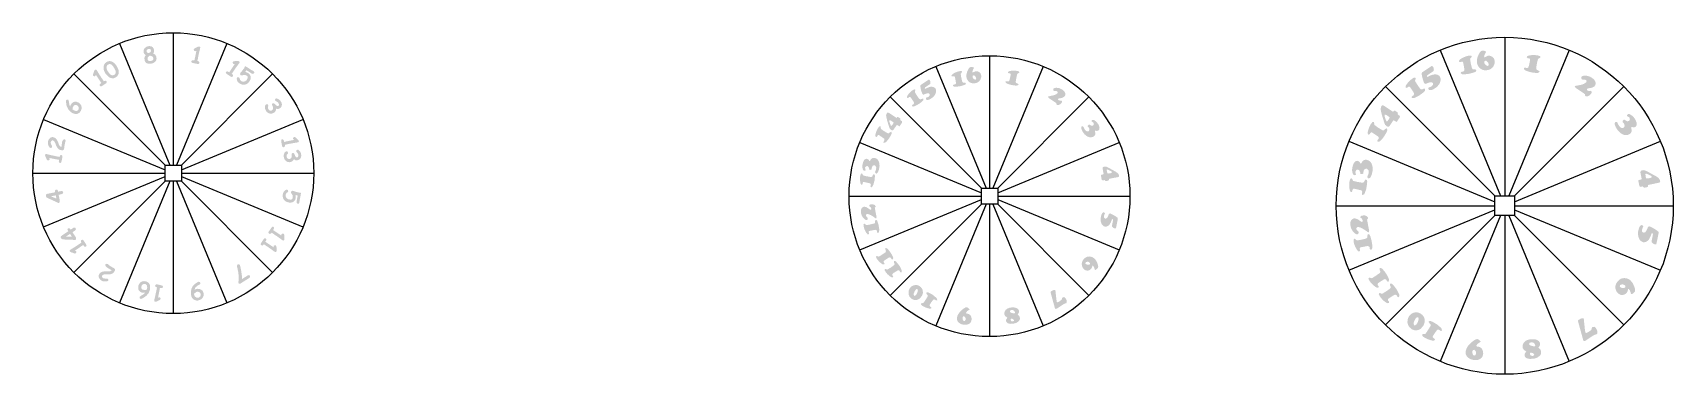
# Model space of a CAD drawing. Header units: millimetres. Extents: x 2120 to 3510, y 1428 to 1717.
import ezdxf

# ---------------------------------------------------------------- set-up
doc = ezdxf.new("R2010")
doc.units = ezdxf.units.MM

msp = doc.modelspace()

# ---------------------------------------------------------------- hatches: boundary and pattern name
h = msp.add_hatch(color=1)
h.dxf.hatch_style = 1
h.paths.add_polyline_path([(2260.4, 1695.9), (2260.5, 1696.5), (2260.6, 1697.1), (2260.7, 1697.6), (2260.9, 1698.1), (2260.9, 1698.6), (2261, 1699), (2261.1, 1699.4), (2261.2, 1699.9), (2261.3, 1700.2), (2261.4, 1700.6), (2261.5, 1700.9), (2261.6, 1701.3), (2261.7, 1701.9), (2261.8, 1702.4), (2262, 1702.8), (2262.1, 1703.3), (2262.1, 1703.7), (2262.2, 1704), (2262.2, 1704.3), (2262.2, 1704.7), (2262, 1705), (2261.6, 1705.2), (2261.5, 1705.2), (2261.1, 1705.2), (2260.6, 1705.1), (2260.1, 1705), (2258.8, 1704.3), (2257.6, 1703.7), (2257.3, 1703.5), (2256.9, 1703.2), (2256.8, 1702.8), (2256.8, 1702.7), (2256.8, 1702.3), (2257, 1701.9), (2257.1, 1701.8), (2257.4, 1701.5), (2257.8, 1701.3), (2258, 1701.3), (2258.4, 1701.4), (2259, 1701.7), (2257.3, 1693.4), (2256.9, 1693.5), (2256.8, 1693.5), (2256.3, 1693.6), (2255.8, 1693.6), (2255.4, 1693.5), (2255.1, 1693.3), (2254.9, 1693), (2254.7, 1692.7), (2254.7, 1692.5), (2254.8, 1692.1), (2254.9, 1691.8), (2255.3, 1691.6), (2255.7, 1691.4), (2256.3, 1691.2), (2260, 1690.5), (2260, 1690.4), (2260.5, 1690.5), (2260.9, 1690.6), (2261, 1690.6), (2261.3, 1691), (2261.5, 1691.4), (2261.5, 1691.4), (2261.5, 1691.9), (2261.3, 1692.3), (2261.2, 1692.4), (2260.9, 1692.7), (2260.4, 1692.9), (2259.8, 1693), (2260.3, 1695.2), (2260.3, 1695.3)])
h.paths.add_polyline_path([(2290.9, 1685.1), (2291.6, 1686), (2292.1, 1686.8), (2292.6, 1687.5), (2293.1, 1688.2), (2293.5, 1688.8), (2293.8, 1689.1), (2294.4, 1690), (2294.9, 1690.7), (2295.4, 1691.4), (2295.6, 1692), (2295.2, 1692.7), (2294.8, 1692.9), (2293.8, 1693), (2292.3, 1692.9), (2291, 1692.8), (2290.6, 1692.8), (2289.9, 1692.3), (2289.9, 1692.3), (2289.7, 1691.4), (2289.8, 1691.3), (2290.3, 1690.5), (2290.4, 1690.5), (2291.5, 1690.4), (2286.8, 1683.4), (2285.4, 1684.2), (2284.7, 1684.2), (2284.1, 1683.7), (2283.9, 1683.2), (2284.2, 1682.5), (2285, 1681.8), (2288.1, 1679.7), (2288.2, 1679.6), (2289.1, 1679.5), (2289.1, 1679.5), (2289.9, 1680), (2289.9, 1680), (2290, 1680.9), (2290, 1681), (2289.5, 1681.7), (2288.9, 1682.1), (2290.2, 1684), (2290.3, 1684.1)])
h.paths.add_polyline_path([(2302, 1683.2), (2301.1, 1683.5), (2300.3, 1683.7), (2300.3, 1683.7), (2301, 1684.6), (2301.5, 1685.1), (2303.9, 1683.6), (2305.9, 1682.3), (2306.8, 1682.1), (2307.4, 1682.2), (2307.9, 1682.6), (2308.1, 1683.5), (2307.6, 1684.2), (2306.9, 1684.6), (2306.3, 1684.9), (2300.7, 1688.5), (2300.7, 1688.5), (2299.9, 1688.2), (2299.7, 1687.5), (2299.5, 1686.9), (2299.2, 1686.5), (2298.7, 1685.9), (2298, 1685), (2297.2, 1684), (2296.6, 1683.3), (2296.2, 1682.8), (2296.1, 1682.7), (2296, 1681.8), (2296, 1681.7), (2296.5, 1681), (2296.8, 1680.9), (2297.7, 1680.8), (2298, 1680.9), (2298.9, 1681.1), (2299.1, 1681.1), (2300, 1681.2), (2300.8, 1681), (2301.7, 1680.5), (2302.3, 1680), (2302.5, 1679.1), (2302.5, 1678.9), (2302.2, 1678.1), (2301.7, 1677.1), (2301.2, 1676.4), (2300.4, 1675.9), (2299.5, 1675.6), (2298.7, 1675.5), (2297.8, 1675.6), (2296.9, 1676), (2296.3, 1676.5), (2295.9, 1677.2), (2295.9, 1677.2), (2295.7, 1678.2), (2295.7, 1678.3), (2295.1, 1679.1), (2295.1, 1679.1), (2294.2, 1679.3), (2294.1, 1679.3), (2293.3, 1678.8), (2293.2, 1678.1), (2293.2, 1677.7), (2293.3, 1676.9), (2293.6, 1676), (2294.1, 1675.3), (2294.8, 1674.6), (2295.6, 1674), (2295.8, 1673.9), (2296.6, 1673.4), (2297.5, 1673.1), (2298.4, 1672.9), (2299.3, 1672.9), (2300.2, 1673), (2301.1, 1673.3), (2301.9, 1673.7), (2302.6, 1674.2), (2303.3, 1674.9), (2303.9, 1675.7), (2304.4, 1676.5), (2304.8, 1677.4), (2305, 1678.3), (2305, 1679.2), (2305, 1679.6), (2304.8, 1680.4), (2304.4, 1681.2), (2303.8, 1681.9), (2303.1, 1682.5), (2302.9, 1682.7)])
h.paths.add_polyline_path([(2326.6, 1655.3), (2326.5, 1655.5), (2325.8, 1656.1), (2325.1, 1656.8), (2324.3, 1657.2), (2323.5, 1657), (2323.3, 1656.9), (2323, 1656.2), (2323.3, 1655.2), (2323.5, 1654.9), (2323.9, 1653.9), (2324, 1653.1), (2323.9, 1652.3), (2323.5, 1651.7), (2322.9, 1651.1), (2322.3, 1650.9), (2321.4, 1650.9), (2320.7, 1651.3), (2320.1, 1652), (2319.6, 1652.8), (2319.5, 1653.7), (2319.9, 1654.7), (2319.9, 1654.9), (2319.7, 1655.8), (2319.7, 1655.8), (2319, 1656.4), (2318.9, 1656.4), (2318, 1656.3), (2317.7, 1656), (2317.6, 1655.9), (2317.2, 1655.1), (2317, 1654.2), (2317, 1653.2), (2317.2, 1652.3), (2317.6, 1651.5), (2318.1, 1650.6), (2318.1, 1650.5), (2318.7, 1649.8), (2319.4, 1649.2), (2320.2, 1648.8), (2321.1, 1648.5), (2322, 1648.3), (2322.9, 1648.4), (2323.8, 1648.7), (2324.6, 1649.1), (2325.1, 1649.5), (2325.7, 1650.1), (2326.2, 1650.9), (2326.4, 1651.7), (2326.4, 1652.6), (2327.1, 1652.4), (2328.1, 1652.3), (2328.9, 1652.5), (2329.8, 1653), (2330.3, 1653.3), (2330.9, 1654.1), (2331.2, 1654.8), (2331.4, 1655.8), (2331.4, 1656.5), (2331.2, 1657.3), (2330.8, 1658.2), (2330.2, 1659.1), (2330, 1659.5), (2329.3, 1660.1), (2328.4, 1660.7), (2327.7, 1661), (2326.8, 1661.3), (2326.2, 1661.1), (2326.1, 1661.1), (2325.6, 1660.3), (2325.6, 1660.2), (2325.8, 1659.3), (2326, 1659.1), (2327, 1658.6), (2327.7, 1658.2), (2328.3, 1657.6), (2328.6, 1657.1), (2328.9, 1656.2), (2328.9, 1655.5), (2328.4, 1655), (2327.6, 1654.8), (2327.4, 1654.9)])
h.paths.add_polyline_path([(2337.4, 1622.7), (2338.5, 1622.9), (2339.5, 1623.1), (2340.4, 1623.3), (2341.2, 1623.4), (2341.9, 1623.5), (2342.3, 1623.6), (2343.3, 1623.7), (2344.3, 1623.9), (2345, 1624), (2345.7, 1624.3), (2345.8, 1625.1), (2345.7, 1625.5), (2345.1, 1626.3), (2343.9, 1627.3), (2343, 1628.2), (2342.6, 1628.4), (2341.8, 1628.6), (2341.7, 1628.5), (2341, 1628), (2341, 1627.9), (2340.8, 1627), (2340.9, 1626.9), (2341.6, 1626.1), (2333.3, 1624.4), (2332.9, 1626), (2332.4, 1626.5), (2331.6, 1626.6), (2331.1, 1626.3), (2330.8, 1625.7), (2330.9, 1624.6), (2331.6, 1620.8), (2332.1, 1620.1), (2332.2, 1620), (2333.1, 1619.9), (2333.1, 1619.9), (2333.8, 1620.4), (2333.9, 1620.5), (2334, 1621.4), (2333.9, 1622), (2336.1, 1622.4), (2336.3, 1622.5)])
h.paths.add_polyline_path([(2335.9, 1610.8), (2335.5, 1611.7), (2335.4, 1612.7), (2335.6, 1613.5), (2336.4, 1614.4), (2336.5, 1614.5), (2336.6, 1615.4), (2336.6, 1615.4), (2336.2, 1616.2), (2336.1, 1616.3), (2335.2, 1616.5), (2334.8, 1616.3), (2334.8, 1616.3), (2334.1, 1615.7), (2333.5, 1615), (2333.2, 1614), (2333, 1613.2), (2333, 1612.2), (2333.1, 1611.2), (2333.1, 1611.1), (2333.4, 1610.2), (2333.8, 1609.4), (2334.4, 1608.7), (2335.1, 1608.1), (2335.9, 1607.6), (2336.8, 1607.3), (2337.7, 1607.2), (2338.6, 1607.3), (2339.2, 1607.5), (2340, 1607.8), (2340.7, 1608.4), (2341.3, 1609.1), (2341.6, 1609.9), (2342.2, 1609.4), (2343, 1608.9), (2343.8, 1608.8), (2344.8, 1608.9), (2345.5, 1609.1), (2346.3, 1609.5), (2346.9, 1610.1), (2347.4, 1610.9), (2347.6, 1611.6), (2347.8, 1612.4), (2347.8, 1613.4), (2347.6, 1614.5), (2347.5, 1614.9), (2347.1, 1615.7), (2346.5, 1616.6), (2346, 1617.1), (2345.3, 1617.7), (2344.6, 1617.8), (2344.6, 1617.8), (2343.8, 1617.3), (2343.8, 1617.2), (2343.6, 1616.3), (2343.7, 1616.1), (2344.4, 1615.2), (2344.9, 1614.6), (2345.3, 1613.8), (2345.4, 1613.2), (2345.3, 1612.3), (2345, 1611.6), (2344.3, 1611.3), (2343.4, 1611.5), (2342.8, 1612.3), (2342.7, 1612.5), (2342.3, 1613.4), (2342, 1614.2), (2341.4, 1614.9), (2340.6, 1615.1), (2340.4, 1615), (2339.8, 1614.5), (2339.7, 1613.5), (2339.8, 1613.1), (2339.7, 1612.1), (2339.5, 1611.2), (2339.1, 1610.6), (2338.5, 1610.1), (2337.8, 1609.9), (2337.2, 1609.9), (2336.3, 1610.3)])
h.paths.add_polyline_path([(2342.8, 1575.5), (2343, 1576.5), (2343.1, 1576.7), (2343.2, 1577.7), (2343.2, 1578.7), (2343, 1579.5), (2343, 1579.5), (2344.1, 1579.1), (2344.8, 1578.9), (2344.3, 1576.1), (2343.9, 1573.8), (2344, 1572.9), (2344.3, 1572.3), (2344.9, 1572), (2345.8, 1572.2), (2346.3, 1573), (2346.3, 1573.7), (2346.4, 1574.4), (2347.6, 1580.9), (2347.6, 1580.9), (2347, 1581.5), (2346.3, 1581.5), (2345.7, 1581.5), (2345.2, 1581.6), (2344.4, 1581.8), (2343.4, 1582.1), (2342.2, 1582.5), (2341.2, 1582.8), (2340.5, 1583), (2339.6, 1582.8), (2339.6, 1582.7), (2339.1, 1581.9), (2339.1, 1581.7), (2339.4, 1580.8), (2339.5, 1580.6), (2340.1, 1579.8), (2340.2, 1579.7), (2340.6, 1578.9), (2340.7, 1578), (2340.6, 1577), (2340.3, 1576.3), (2339.7, 1575.7), (2339.4, 1575.6), (2338.6, 1575.5), (2337.5, 1575.7), (2336.6, 1575.9), (2335.9, 1576.4), (2335.2, 1577.1), (2334.8, 1577.9), (2334.6, 1578.7), (2334.7, 1579.7), (2334.9, 1580.4), (2335.3, 1581.1), (2335.4, 1581.1), (2336.2, 1581.7), (2336.3, 1581.7), (2336.8, 1582.5), (2336.8, 1582.6), (2336.6, 1583.5), (2336.6, 1583.5), (2335.8, 1584), (2335.1, 1583.9), (2334.8, 1583.8), (2334, 1583.3), (2333.4, 1582.7), (2332.9, 1582), (2332.5, 1581.1), (2332.3, 1580.2), (2332.2, 1579.9), (2332.1, 1578.9), (2332.2, 1578), (2332.3, 1577.1), (2332.7, 1576.3), (2333.1, 1575.5), (2333.7, 1574.8), (2334.4, 1574.2), (2335.2, 1573.7), (2336, 1573.4), (2337, 1573.1), (2338, 1573), (2338.9, 1573), (2339.8, 1573.1), (2340.7, 1573.4), (2341, 1573.6), (2341.7, 1574.1), (2342.3, 1574.7)])
h.paths.add_polyline_path([(2317.4, 1539.8), (2318.2, 1541.2), (2318.2, 1542), (2317.7, 1542.5), (2317.2, 1542.7), (2316.5, 1542.5), (2315.8, 1541.7), (2313.7, 1538.5), (2313.6, 1538.5), (2313.5, 1537.6), (2313.5, 1537.5), (2314, 1536.8), (2314, 1536.7), (2314.9, 1536.6), (2315, 1536.6), (2315.7, 1537.2), (2316.1, 1537.7), (2318, 1536.4), (2318.1, 1536.3), (2319.1, 1535.7), (2320, 1535.1), (2320.8, 1534.5), (2321.5, 1534), (2322.2, 1533.5), (2322.8, 1533.1), (2323.1, 1532.9), (2324, 1532.2), (2324.7, 1531.7), (2325.4, 1531.3), (2326, 1531), (2326.7, 1531.4), (2326.9, 1531.9), (2327, 1532.8), (2326.9, 1534.3), (2326.8, 1535.6), (2326.7, 1536), (2326.3, 1536.7), (2326.2, 1536.8), (2325.3, 1536.9), (2325.3, 1536.9), (2324.5, 1536.3), (2324.5, 1536.2), (2324.4, 1535.1)])
h.paths.add_polyline_path([(2324, 1549.7), (2324.7, 1551.1), (2324.7, 1551.8), (2324.3, 1552.4), (2323.8, 1552.6), (2323.1, 1552.3), (2322.4, 1551.5), (2320.3, 1548.4), (2320.2, 1548.3), (2320, 1547.4), (2320, 1547.4), (2320.6, 1546.6), (2320.6, 1546.6), (2321.5, 1546.4), (2321.6, 1546.5), (2322.3, 1547), (2322.6, 1547.5), (2324.5, 1546.3), (2324.7, 1546.2), (2325.6, 1545.5), (2326.5, 1544.9), (2327.4, 1544.4), (2328.1, 1543.8), (2328.8, 1543.4), (2329.3, 1542.9), (2329.7, 1542.7), (2330.5, 1542.1), (2331.3, 1541.5), (2331.9, 1541.1), (2332.6, 1540.8), (2333.3, 1541.2), (2333.5, 1541.7), (2333.6, 1542.7), (2333.5, 1544.1), (2333.4, 1545.5), (2333.3, 1545.9), (2332.9, 1546.6), (2332.8, 1546.6), (2331.9, 1546.7), (2331.8, 1546.7), (2331.1, 1546.2), (2331, 1546.1), (2331, 1545)])
h.paths.add_polyline_path([(2296.3, 1518.4), (2296, 1519.6), (2295.8, 1520.2), (2295.8, 1520.2), (2295, 1520.7), (2294.9, 1520.7), (2294, 1520.5), (2293.8, 1520.3), (2293.4, 1519.5), (2293.4, 1519.2), (2293.5, 1518.3), (2293.8, 1517.2), (2293.9, 1516.8), (2294.1, 1515.6), (2294.3, 1515), (2294.5, 1513.6), (2294.6, 1512.5), (2294.8, 1511.6), (2294.8, 1511.1), (2294.9, 1510.1), (2294.9, 1509), (2294.9, 1508.1), (2294.8, 1507.2), (2294.7, 1506.7), (2294.6, 1505.7), (2294.6, 1505.3), (2294.8, 1504.4), (2295.6, 1504.1), (2296.5, 1504.4), (2297.9, 1505.4), (2298.3, 1505.6), (2299, 1506.1), (2299.9, 1506.6), (2300.9, 1507.3), (2301.6, 1507.7), (2302.5, 1508.3), (2303.3, 1508.8), (2304, 1509.3), (2304.5, 1510), (2304.4, 1511), (2304.3, 1511.1), (2303.5, 1511.5), (2302.6, 1511.3), (2302.5, 1511.2), (2301.5, 1510.6), (2300.8, 1510.1), (2299.7, 1509.5), (2298.8, 1508.9), (2298, 1508.4), (2297.5, 1508), (2297.5, 1508.2), (2297.5, 1509), (2297.5, 1510), (2297.5, 1511), (2297.4, 1512.1), (2297.3, 1513.2), (2297.2, 1513.4), (2297, 1514.4), (2296.9, 1515.3), (2296.7, 1516.3), (2296.5, 1517.3)])
h.paths.add_polyline_path([(2257.5, 1499.4), (2257.9, 1500.4), (2258.3, 1501.2), (2258.6, 1501.5), (2259.4, 1502.1), (2260.2, 1502.8), (2260.8, 1503.1), (2261.7, 1503.6), (2262.2, 1504), (2262.3, 1504.9), (2261.8, 1505.7), (2261.8, 1505.7), (2260.9, 1505.9), (2260.4, 1505.7), (2259.6, 1505.3), (2258.5, 1504.6), (2257.9, 1504.1), (2257.1, 1503.5), (2256.5, 1502.9), (2256.1, 1502.5), (2255.6, 1501.7), (2255.2, 1500.8), (2254.8, 1499.9), (2254.6, 1498.8), (2254.4, 1498.1), (2254.3, 1497.1), (2254.3, 1496.1), (2254.4, 1495.1), (2254.6, 1494.1), (2254.6, 1493.9), (2254.9, 1493), (2255.4, 1492.1), (2256, 1491.4), (2256.8, 1490.8), (2257.6, 1490.4), (2258.5, 1490.1), (2259.5, 1489.9), (2260.4, 1490), (2260.6, 1490.1), (2261.7, 1490.4), (2262.6, 1490.8), (2263.4, 1491.3), (2264, 1491.9), (2264.4, 1492.5), (2264.8, 1493.3), (2265.1, 1494.2), (2265.1, 1495.2), (2265, 1496.2), (2264.9, 1496.6), (2264.6, 1497.5), (2264.1, 1498.3), (2263.4, 1498.9), (2262.6, 1499.4), (2262, 1499.6), (2261.1, 1499.8), (2260.1, 1499.9), (2259.1, 1499.8), (2258.3, 1499.5), (2258.2, 1499.5), (2257.3, 1499)])
h.paths.add_polyline_path([(2258.3, 1496.8), (2258.4, 1497), (2259.3, 1497.4), (2260.4, 1497.4), (2261.4, 1497.2), (2262.1, 1496.5), (2262.5, 1495.6), (2262.5, 1495.2), (2262.5, 1494.2), (2262.2, 1493.4), (2262, 1493.2), (2261.3, 1492.6), (2260.2, 1492.3), (2259.3, 1492.4), (2258.4, 1492.9), (2258.1, 1493.1), (2257.5, 1493.8), (2257.1, 1494.7), (2257.1, 1494.7), (2257, 1495.7), (2257.6, 1496.2)], flags=16)
h.paths.add_polyline_path([(2230.7, 1501.5), (2230.7, 1501.9), (2230.2, 1502.5), (2229.2, 1502.9), (2225.5, 1503.7), (2225.4, 1503.7), (2224.5, 1503.5), (2224, 1502.7), (2224.2, 1501.8), (2224.2, 1501.8), (2225, 1501.3), (2225.6, 1501.1), (2225.2, 1498.9), (2225, 1497.9), (2224.7, 1496.7), (2224.5, 1495.7), (2224.3, 1494.7), (2224.1, 1493.9), (2224, 1493.2), (2223.9, 1493), (2223.6, 1491.8), (2223.4, 1490.9), (2223.2, 1490.1), (2223.2, 1489.4), (2223.9, 1488.9), (2224.3, 1488.9), (2225.3, 1489.1), (2226.6, 1489.8), (2227.8, 1490.4), (2228.1, 1490.6), (2228.7, 1491.3), (2228.7, 1491.3), (2228.4, 1492.3), (2228.4, 1492.3), (2227.6, 1492.8), (2227.5, 1492.8), (2226.5, 1492.5), (2228.1, 1500.7), (2229.6, 1500.5), (2230.3, 1500.8)])
h.paths.add_polyline_path([(2219.7, 1502.8), (2219.4, 1503.6), (2219.1, 1504.2), (2218.5, 1504.9), (2217.8, 1505.5), (2216.9, 1506), (2215.9, 1506.2), (2215.5, 1506.3), (2214.5, 1506.4), (2213.6, 1506.3), (2212.7, 1506), (2211.8, 1505.5), (2211.7, 1505.4), (2211, 1504.7), (2210.5, 1504), (2210, 1503.1), (2209.8, 1502.1), (2209.7, 1501.1), (2209.7, 1500.1), (2209.9, 1499.2), (2210.4, 1498.4), (2211, 1497.7), (2211.7, 1497.2), (2212.6, 1496.8), (2213.7, 1496.5), (2214.5, 1496.5), (2215.5, 1496.6), (2215.5, 1496.5), (2214.8, 1495.8), (2214, 1495.2), (2213.9, 1495.1), (2213, 1494.6), (2212.2, 1494.1), (2211.2, 1493.3), (2210.8, 1492.8), (2211, 1491.8), (2211.1, 1491.8), (2211.9, 1491.3), (2212.1, 1491.3), (2213.1, 1491.7), (2213.4, 1491.9), (2214.3, 1492.4), (2214.7, 1492.7), (2215.6, 1493.3), (2216.4, 1493.9), (2217.1, 1494.6), (2217.7, 1495.3), (2218.3, 1496), (2218.7, 1496.8), (2219.1, 1497.7), (2219.4, 1498.6), (2219.7, 1499.5), (2219.7, 1499.8), (2219.8, 1500.9), (2219.8, 1501.8)])
h.paths.add_polyline_path([(2217.2, 1502.1), (2217.3, 1501.2), (2217.1, 1500), (2216.9, 1499.3), (2216.6, 1499.2), (2215.8, 1498.9), (2215.5, 1498.9), (2214.5, 1499), (2214.3, 1499), (2213.3, 1499.3), (2212.6, 1499.9), (2212.3, 1500.5), (2212.3, 1501.6), (2212.4, 1501.9), (2212.8, 1502.9), (2213.4, 1503.6), (2213.6, 1503.7), (2214.4, 1504), (2215.4, 1504), (2215.6, 1504), (2216.5, 1503.5), (2217, 1502.8)], flags=16)
h.paths.add_polyline_path([(2187.1, 1518.5), (2184.8, 1520), (2184.3, 1520.5), (2183.7, 1521), (2183.7, 1521), (2182.7, 1521.1), (2181.9, 1520.6), (2181.8, 1520.1), (2182.1, 1519.1), (2182.5, 1518.6), (2183.3, 1517.9), (2183.8, 1517.6), (2184.7, 1517.1), (2185.7, 1516.4), (2186.3, 1516.1), (2187.1, 1515.7), (2186.8, 1515.4), (2186.1, 1514.9), (2185.1, 1514.6), (2184, 1514.6), (2183.2, 1514.6), (2182.2, 1514.6), (2181.2, 1514.6), (2180.6, 1514.6), (2179.6, 1514.5), (2178.7, 1514.2), (2178, 1513.8), (2177.3, 1513.1), (2176.6, 1512.3), (2176.5, 1512.1), (2176.1, 1511.2), (2176.1, 1510.3), (2176.4, 1509.3), (2176.5, 1509.2), (2177, 1508.4), (2177.6, 1507.6), (2178.4, 1507), (2179, 1506.6), (2179.9, 1506.3), (2180.9, 1506.1), (2181.3, 1506.1), (2182.2, 1506.1), (2183.4, 1506.2), (2183.5, 1506.3), (2184.3, 1506.8), (2184.3, 1506.8), (2184.4, 1507.8), (2183.8, 1508.5), (2183.3, 1508.6), (2182, 1508.6), (2181.6, 1508.6), (2180.5, 1508.7), (2179.7, 1509), (2179.6, 1509.1), (2179, 1510), (2179, 1510), (2178.9, 1510.9), (2179.6, 1511.6), (2180.4, 1512), (2181.5, 1512.1), (2181.5, 1512.1), (2182.5, 1512.1), (2183.5, 1512.1), (2184.5, 1512.1), (2185.4, 1512.1), (2186.4, 1512.3), (2187.2, 1512.5), (2187.3, 1512.6), (2188.1, 1513), (2188.8, 1513.7), (2189.5, 1514.6), (2189.7, 1514.9), (2190.1, 1515.8), (2190.1, 1516.3), (2189.5, 1517), (2189.3, 1517.2), (2189.1, 1517.4), (2188.1, 1517.9), (2188, 1518)])
h.paths.add_polyline_path([(2165.4, 1537.8), (2163.3, 1541), (2162.5, 1541.5), (2161.6, 1541.3), (2161.1, 1540.6), (2161.1, 1540.5), (2161.3, 1539.6), (2161.6, 1539.1), (2159.7, 1537.8), (2158.8, 1537.2), (2157.9, 1536.6), (2157, 1536), (2156.2, 1535.5), (2155.4, 1535), (2154.8, 1534.6), (2154.6, 1534.5), (2153.6, 1533.9), (2152.8, 1533.4), (2152.1, 1532.9), (2151.6, 1532.4), (2151.7, 1531.7), (2152, 1531.3), (2152.9, 1530.8), (2154.3, 1530.4), (2155.6, 1529.9), (2155.9, 1529.8), (2156.8, 1530), (2157.3, 1530.8), (2157.3, 1530.8), (2157.1, 1531.8), (2157.1, 1531.8), (2156.1, 1532.3), (2163, 1537), (2163.3, 1536.7), (2164, 1535.8), (2164.7, 1535.5), (2165.4, 1535.7), (2165.8, 1536.1), (2165.9, 1536.8)])
h.paths.add_polyline_path([(2155.8, 1549.1), (2156.6, 1549.8), (2156.9, 1550.5), (2156.6, 1551.3), (2155.9, 1551.9), (2155, 1551.7), (2154.1, 1551.1), (2153.3, 1550.6), (2152.5, 1550), (2152.2, 1550.5), (2151.6, 1551.1), (2151.2, 1551.3), (2150.3, 1551.1), (2150.1, 1551), (2149.7, 1550.2), (2149.9, 1549.7), (2150.4, 1548.7), (2144.4, 1544.6), (2144, 1543.8), (2144, 1543.7), (2144.3, 1542.8), (2144.5, 1542.5), (2145.2, 1542), (2146.2, 1541.7), (2147.4, 1541.7), (2148.6, 1541.6), (2149.7, 1541.6), (2150.8, 1541.6), (2151.8, 1541.5), (2152.6, 1541.5), (2153.4, 1541.5), (2154.1, 1541.5), (2154.5, 1541.4), (2155.5, 1541.3), (2155.8, 1541.3), (2156.7, 1541.5), (2157.1, 1541.9), (2157.1, 1542.6), (2156.8, 1543.6), (2156.1, 1544.7), (2154, 1547.9)])
h.paths.add_polyline_path([(2151.9, 1546.5), (2153.5, 1544.1), (2153.3, 1544.1), (2152.1, 1544.1), (2151, 1544.1), (2150, 1544.1), (2149.1, 1544.1), (2148.4, 1544.1)], flags=16)
h.paths.add_polyline_path([(2146.1, 1581.8), (2145.6, 1582.6), (2144.7, 1582.8), (2143.7, 1582.6), (2142.7, 1582.4), (2141.8, 1582.2), (2141.7, 1582.7), (2141.3, 1583.5), (2141, 1583.9), (2140.1, 1584), (2139.9, 1584), (2139.2, 1583.4), (2139.2, 1582.9), (2139.3, 1581.7), (2132.3, 1580.3), (2132.2, 1580.3), (2131.5, 1579.7), (2131.5, 1579.6), (2131.4, 1578.6), (2131.5, 1578.3), (2131.9, 1577.5), (2132.7, 1577), (2133.9, 1576.4), (2135, 1575.9), (2136, 1575.5), (2136.9, 1575), (2137.8, 1574.6), (2138.6, 1574.3), (2139.3, 1573.9), (2140, 1573.7), (2140.3, 1573.5), (2141.1, 1573), (2141.5, 1572.8), (2142.4, 1572.7), (2142.9, 1573), (2143.1, 1573.6), (2143.2, 1574.6), (2143, 1575.9), (2142.3, 1579.6), (2144.5, 1580.1), (2145.5, 1580.4), (2146, 1581)])
h.paths.add_polyline_path([(2139.8, 1579.1), (2140.4, 1576.4), (2140.3, 1576.4), (2139.1, 1576.9), (2138.1, 1577.3), (2137.1, 1577.7), (2136.3, 1578), (2135.7, 1578.3)], flags=16)
h.paths.add_polyline_path([(2145.5, 1611.9), (2145.3, 1612.8), (2144.6, 1613.3), (2143.6, 1613.1), (2143.6, 1613.1), (2143.1, 1612.3), (2143, 1611.7), (2140.7, 1612.1), (2139.7, 1612.3), (2138.6, 1612.6), (2137.6, 1612.8), (2136.6, 1613), (2135.8, 1613.2), (2135.1, 1613.4), (2134.8, 1613.4), (2133.7, 1613.7), (2132.7, 1613.9), (2132, 1614.1), (2131.3, 1614.1), (2130.8, 1613.4), (2130.8, 1613), (2131, 1612), (2131.7, 1610.7), (2132.2, 1609.5), (2132.5, 1609.2), (2133.2, 1608.6), (2133.2, 1608.6), (2134.1, 1608.9), (2134.2, 1608.9), (2134.7, 1609.7), (2134.7, 1609.8), (2134.3, 1610.8), (2142.6, 1609.2), (2142.4, 1607.7), (2142.7, 1607), (2143.3, 1606.6), (2143.8, 1606.6), (2144.4, 1607.1), (2144.8, 1608.1)])
h.paths.add_polyline_path([(2147.1, 1619.9), (2147.1, 1620.1), (2147.2, 1621), (2147.7, 1623.8), (2147.9, 1624.5), (2148.2, 1625.2), (2148.2, 1625.2), (2148, 1626.1), (2147.2, 1626.7), (2146.7, 1626.6), (2145.9, 1625.9), (2145.6, 1625.3), (2145.2, 1624.4), (2145.1, 1623.8), (2145, 1622.8), (2144.8, 1621.5), (2144.7, 1620.9), (2144.6, 1620), (2144.2, 1620.2), (2143.5, 1620.7), (2142.9, 1621.4), (2142.4, 1622.4), (2142.1, 1623.2), (2141.8, 1624.1), (2141.4, 1625), (2141.1, 1625.6), (2140.6, 1626.5), (2140, 1627.2), (2139.4, 1627.7), (2138.5, 1628.1), (2137.5, 1628.4), (2137.3, 1628.5), (2136.3, 1628.4), (2135.5, 1628.1), (2134.7, 1627.5), (2134.6, 1627.3), (2134, 1626.6), (2133.5, 1625.7), (2133.3, 1624.7), (2133.2, 1624.1), (2133.2, 1623.1), (2133.4, 1622.1), (2133.5, 1621.7), (2133.9, 1620.8), (2134.5, 1619.8), (2134.6, 1619.7), (2135.4, 1619.2), (2135.4, 1619.2), (2136.3, 1619.5), (2136.7, 1620.3), (2136.6, 1620.9), (2136.1, 1622), (2135.9, 1622.4), (2135.6, 1623.4), (2135.6, 1624.2), (2135.7, 1624.5), (2136.2, 1625.3), (2136.2, 1625.3), (2137.1, 1625.8), (2137.9, 1625.4), (2138.6, 1624.8), (2139.2, 1623.8), (2139.6, 1622.9), (2139.9, 1621.9), (2140.3, 1621), (2140.7, 1620.3), (2141.2, 1619.4), (2141.7, 1618.7), (2141.8, 1618.6), (2142.6, 1618.1), (2143.4, 1617.6), (2144.5, 1617.4), (2144.9, 1617.3), (2145.8, 1617.3), (2146.3, 1617.5), (2146.7, 1618.3), (2146.8, 1618.6), (2146.9, 1618.9), (2146.9, 1618.9)])
h.paths.add_polyline_path([(2160.8, 1650.3), (2161, 1650.6), (2161.4, 1651.5), (2161.7, 1652.5), (2161.8, 1653.4), (2161.6, 1654.3), (2161.6, 1654.5), (2161.3, 1655.4), (2160.8, 1656.2), (2160.1, 1656.9), (2159.3, 1657.6), (2158.4, 1658), (2157.5, 1658.4), (2156.6, 1658.5), (2155.7, 1658.4), (2154.8, 1658.1), (2154, 1657.6), (2153.3, 1656.9), (2152.6, 1656), (2152.3, 1655.3), (2152, 1654.4), (2151.9, 1654.4), (2151.6, 1655.3), (2151.3, 1656.3), (2151.3, 1656.4), (2151.1, 1657.4), (2151, 1658.4), (2150.7, 1659.6), (2150.3, 1660.2), (2149.4, 1660.3), (2148.6, 1659.7), (2148.5, 1659.5), (2148.4, 1658.4), (2148.5, 1658.1), (2148.7, 1657.1), (2148.7, 1656.6), (2148.9, 1655.6), (2149.2, 1654.6), (2149.6, 1653.7), (2150, 1652.8), (2150.5, 1652), (2151, 1651.3), (2151.7, 1650.6), (2152.4, 1650), (2153.1, 1649.4), (2153.3, 1649.3), (2154.3, 1648.7), (2155.2, 1648.4), (2156.1, 1648.1), (2157, 1648), (2157.7, 1648.1), (2158.6, 1648.4), (2159.4, 1648.8), (2160.1, 1649.4)])
h.paths.add_polyline_path([(2158.8, 1651.4), (2158, 1650.8), (2157.1, 1650.6), (2156.5, 1650.7), (2155.6, 1651), (2154.6, 1651.6), (2154, 1652), (2154, 1652.3), (2154.1, 1653.2), (2154.2, 1653.5), (2154.6, 1654.4), (2154.7, 1654.5), (2155.4, 1655.3), (2156.1, 1655.7), (2156.9, 1655.8), (2157.8, 1655.4), (2158.2, 1655.2), (2158.9, 1654.4), (2159.3, 1653.7), (2159.3, 1653.4), (2159.3, 1652.5), (2158.9, 1651.6)], flags=16)
h.paths.add_polyline_path([(2192.9, 1685.6), (2192.5, 1686.5), (2192.1, 1687.5), (2191.6, 1688.4), (2190.9, 1689.5), (2190.4, 1690.1), (2189.8, 1690.9), (2189, 1691.5), (2188.2, 1692.1), (2187.4, 1692.5), (2187.3, 1692.5), (2186.3, 1692.8), (2185.4, 1692.9), (2184.5, 1692.8), (2183.6, 1692.5), (2182.7, 1692), (2182.2, 1691.6), (2181.5, 1691), (2181, 1690.2), (2180.6, 1689.4), (2180.4, 1688.4), (2180.3, 1687.4), (2180.3, 1687.3), (2180.4, 1686.4), (2180.5, 1685.4), (2180.8, 1684.5), (2181.3, 1683.6), (2181.8, 1682.7), (2182, 1682.3), (2182.7, 1681.5), (2183.4, 1680.7), (2184.1, 1680), (2184.8, 1679.4), (2185.5, 1679), (2186.3, 1678.6), (2187.2, 1678.4), (2188.1, 1678.3), (2189, 1678.4), (2189.9, 1678.8), (2190.8, 1679.2), (2191, 1679.4), (2191.8, 1680), (2192.4, 1680.8), (2192.9, 1681.6), (2193.1, 1682.4), (2193.2, 1683.4), (2193.2, 1683.9), (2193.1, 1684.7)])
h.paths.add_polyline_path([(2190.5, 1684.5), (2190.6, 1683.8), (2190.6, 1683.7), (2190.5, 1682.8), (2190.2, 1681.9), (2189.5, 1681.3), (2188.8, 1681), (2188, 1680.8), (2187.1, 1681), (2186.2, 1681.5), (2185.8, 1681.8), (2185.2, 1682.5), (2184.6, 1683.3), (2183.9, 1684.3), (2183.7, 1684.5), (2183.3, 1685.4), (2183, 1686.3), (2182.8, 1687.3), (2182.8, 1687.5), (2183, 1688.5), (2183.4, 1689.3), (2184, 1689.9), (2184.6, 1690.2), (2185.5, 1690.4), (2186.4, 1690.2), (2186.8, 1690), (2187.5, 1689.4), (2188.2, 1688.7), (2188.9, 1687.7), (2189.1, 1687.3), (2189.7, 1686.3), (2190.2, 1685.4)], flags=16)
h.paths.add_polyline_path([(2182.4, 1674.1), (2182.5, 1674.1), (2183, 1674.9), (2182.8, 1675.8), (2182, 1676.3), (2182, 1676.3), (2181.1, 1676.1), (2180.6, 1675.8), (2179.3, 1677.7), (2178.7, 1678.5), (2178.1, 1679.5), (2177.5, 1680.4), (2177, 1681.2), (2176.5, 1681.9), (2176.1, 1682.6), (2176, 1682.8), (2175.4, 1683.8), (2174.9, 1684.6), (2174.4, 1685.3), (2173.9, 1685.7), (2173.2, 1685.6), (2172.8, 1685.4), (2172.3, 1684.5), (2171.9, 1683.1), (2171.4, 1681.8), (2171.3, 1681.4), (2171.5, 1680.5), (2172.3, 1680), (2172.3, 1680), (2173.3, 1680.2), (2173.3, 1680.3), (2173.8, 1681.3), (2178.5, 1674.3), (2178.1, 1674.1), (2177.3, 1673.4), (2177, 1672.7), (2177.2, 1671.9), (2177.6, 1671.6), (2178.3, 1671.5), (2179.3, 1672)])
h.paths.add_polyline_path([(2224.6, 1697.5), (2224.1, 1698.2), (2223.9, 1698.4), (2223.1, 1699), (2222.2, 1699.4), (2222.6, 1699.8), (2223, 1700.6), (2223.2, 1701.2), (2223.1, 1702.3), (2223, 1702.5), (2222.7, 1703.5), (2222.2, 1704.3), (2221.6, 1704.9), (2221, 1705.3), (2220.1, 1705.5), (2219.1, 1705.6), (2218, 1705.5), (2217.4, 1705.3), (2216.5, 1704.9), (2215.7, 1704.3), (2215, 1703.6), (2214.7, 1703.1), (2214.3, 1702.2), (2214.2, 1701.3), (2214.2, 1700.3), (2214.3, 1700.1), (2214.7, 1699.2), (2215.3, 1698.5), (2216.1, 1697.9), (2215.7, 1697.4), (2215.2, 1696.6), (2215, 1695.7), (2215, 1694.7), (2215.1, 1693.6), (2215.3, 1692.9), (2215.8, 1692.1), (2216.4, 1691.4), (2217.3, 1691), (2217.8, 1690.8), (2218.7, 1690.6), (2219.7, 1690.6), (2220.8, 1690.8), (2221.8, 1691), (2222.7, 1691.4), (2223.5, 1691.9), (2224.2, 1692.5), (2224.7, 1693.1), (2225.1, 1694), (2225.2, 1694.9), (2225.1, 1695.9), (2225, 1696.6)])
h.paths.add_polyline_path([(2218.5, 1696.8), (2219.4, 1697.5), (2220.5, 1697.3), (2221.3, 1697), (2222, 1696.5), (2222.4, 1695.6), (2222.5, 1694.9), (2222.3, 1694), (2222.1, 1693.9), (2221.4, 1693.3), (2220.4, 1693), (2219.7, 1692.9), (2218.8, 1693.1), (2218.1, 1693.4), (2217.6, 1694.2), (2217.6, 1694.3), (2217.6, 1695.3), (2217.9, 1696.2)], flags=16)
h.paths.add_polyline_path([(2218, 1699.9), (2217.2, 1700.2), (2216.8, 1700.9), (2216.7, 1701.5), (2216.9, 1702.3), (2217.5, 1702.8), (2218.4, 1703.2), (2218.9, 1703.2), (2219.8, 1703.1), (2220.1, 1702.8), (2220.5, 1701.8), (2220.5, 1701.4), (2220.1, 1700.6), (2219.8, 1700.4), (2218.8, 1699.8)], flags=16)
h = msp.add_hatch(color=1)
h.dxf.hatch_style = 1
h.paths.add_polyline_path([(3395.5, 1693.9), (3395.8, 1694.7), (3396.8, 1695.4), (3397.5, 1695.7), (3397.8, 1696.1), (3397.5, 1697.1), (3397.4, 1697.1), (3396, 1697.6), (3394.3, 1697.9), (3392.7, 1698), (3391.2, 1698), (3389.6, 1697.9), (3388.1, 1697.6), (3386.8, 1697.2), (3386.2, 1696.4), (3386.4, 1695.8), (3387, 1695.4), (3387.5, 1695.3), (3388, 1695.3), (3388.9, 1694.8), (3389, 1693.8), (3388.8, 1692.6), (3388.4, 1690.6), (3388.1, 1689.2), (3387.8, 1688.4), (3387.4, 1687.4), (3386.3, 1686.9), (3385.8, 1687.1), (3385, 1687.3), (3384.1, 1687.2), (3383.7, 1686.6), (3383.7, 1686.5), (3384.5, 1685.3), (3385.5, 1684.8), (3387.1, 1684.2), (3388.6, 1683.7), (3390.2, 1683.4), (3390.3, 1683.3), (3391.9, 1683.1), (3393.5, 1682.9), (3395, 1682.8), (3396.1, 1683), (3397, 1683.8), (3397, 1684.1), (3396, 1685), (3394.6, 1685.6), (3394.2, 1686.6), (3394.2, 1687.3), (3394.2, 1687.4), (3394.4, 1688.6), (3394.8, 1690.9), (3395.1, 1692.1)])
h.paths.add_polyline_path([(3444.6, 1673.9), (3444.6, 1674.1), (3444.3, 1675.6), (3443.7, 1676.6), (3442.7, 1677.7), (3441.4, 1678.8), (3441.1, 1678.9), (3439.7, 1679.7), (3438.2, 1680.2), (3436.7, 1680.5), (3435.1, 1680.6), (3435, 1680.6), (3433.4, 1680.2), (3432.4, 1679.5), (3432.3, 1678.4), (3432.9, 1677.4), (3433.7, 1677.2), (3433.9, 1677.2), (3435.4, 1677.3), (3436.2, 1676.9), (3436.9, 1676.1), (3436.6, 1674.9), (3435.1, 1673.9), (3434.4, 1673.5), (3433, 1673), (3431.4, 1672.6), (3429.6, 1672.3), (3428.7, 1672.1), (3427.4, 1671.9), (3426.9, 1671.5), (3426.9, 1671.4), (3427.5, 1670.3), (3434.8, 1665.4), (3435.4, 1664.9), (3435.5, 1664.2), (3435.6, 1663.6), (3436, 1663.2), (3436.1, 1663.1), (3437.6, 1663), (3438, 1663.1), (3439.4, 1663.9), (3439.7, 1664.1), (3440.8, 1665.3), (3441.3, 1666.5), (3440.9, 1667.5), (3440.5, 1667.7), (3439.7, 1667.6), (3439, 1667.5), (3437.6, 1668), (3437.1, 1668.6), (3437.1, 1669.4), (3438.8, 1669.9), (3440.4, 1670.1), (3442.1, 1670.6), (3443.3, 1671.3), (3444.1, 1672.2), (3444.2, 1672.4)])
h.paths.add_polyline_path([(3479.4, 1639.9), (3479.1, 1641.2), (3478.5, 1642.6), (3477.7, 1644.1), (3477.1, 1644.9), (3476, 1646.1), (3475.3, 1646.7), (3474, 1647.6), (3473.1, 1648), (3471.8, 1647.9), (3471.2, 1647.1), (3471.2, 1646.4), (3471.5, 1646.1), (3472.7, 1645.4), (3473.3, 1644.8), (3473.6, 1643.3), (3472.9, 1642.2), (3471.5, 1641.9), (3471.2, 1642), (3469.8, 1642.7), (3468.9, 1643.3), (3468.4, 1643.2), (3467.5, 1642.2), (3467.3, 1641.2), (3467.7, 1640.9), (3468.6, 1639.9), (3468.8, 1639.4), (3469.2, 1637.8), (3468.3, 1636.5), (3467.9, 1636.3), (3466.3, 1636.3), (3465.5, 1636.8), (3464.4, 1638), (3463.7, 1639.2), (3463.6, 1639.4), (3463, 1640.8), (3462.2, 1641.4), (3461.2, 1641.2), (3460.9, 1641), (3460.7, 1639.5), (3461.1, 1638.2), (3461.7, 1636.8), (3462.6, 1635.3), (3463.2, 1634.4), (3464.3, 1633.2), (3465.4, 1632.2), (3466.7, 1631.2), (3468.1, 1630.5), (3469.5, 1630.2), (3470.5, 1630.2), (3472, 1630.4), (3473.4, 1631.1), (3474.4, 1632), (3475, 1633.2), (3475.1, 1634.5), (3474.7, 1636.1), (3474.7, 1637), (3475.4, 1637), (3476.9, 1636.7), (3478.3, 1637.1), (3479.2, 1638.4)])
h.paths.add_polyline_path([(3499.3, 1591.2), (3498.8, 1592.6), (3497.9, 1593.7), (3497.7, 1593.9), (3496.8, 1594.6), (3495.4, 1595.5), (3493.5, 1596.5), (3489, 1599), (3488.5, 1599.2), (3486.9, 1600), (3485.8, 1600.4), (3485.5, 1600.5), (3483.9, 1600.3), (3482.7, 1599.7), (3482.5, 1598.4), (3483.5, 1593.5), (3483.4, 1592.7), (3482.7, 1592.4), (3481.4, 1592.2), (3480.8, 1591.9), (3480.8, 1591.2), (3481.6, 1586.9), (3482.6, 1586.3), (3484.1, 1586.7), (3484.6, 1586.6), (3484.9, 1586.1), (3485.8, 1585.6), (3488.4, 1586.1), (3489, 1586.9), (3488.9, 1587.4), (3488.9, 1587.8), (3489.4, 1588), (3498.1, 1589.8), (3499.1, 1590.3)])
h.paths.add_polyline_path([(3491.2, 1593.9), (3490.5, 1593.8), (3489.3, 1593.5), (3488, 1593.4), (3487.4, 1593.5), (3487.1, 1594.3), (3486.9, 1595.3), (3486.9, 1595.7), (3486.7, 1597.1), (3487.1, 1597.6), (3488.7, 1597), (3491.5, 1595.6), (3492.2, 1594.7)], flags=16)
h.paths.add_polyline_path([(3492, 1547), (3492.6, 1547.1), (3493.1, 1546), (3492, 1540.3), (3492.2, 1539.2), (3493.3, 1538.2), (3493.4, 1538.1), (3494.9, 1537.5), (3495.8, 1537.5), (3496.1, 1538.2), (3497.9, 1547.1), (3497.8, 1548.3), (3497.6, 1548.5), (3496.1, 1549.6), (3495.3, 1550.1), (3494, 1550.9), (3492.6, 1551.7), (3491.2, 1552.4), (3490, 1552.8), (3489.1, 1552.5), (3488.8, 1552), (3488.2, 1550.5), (3487.7, 1549.4), (3486.9, 1548.2), (3486.5, 1547.8), (3485.1, 1547.5), (3484, 1548.3), (3483.9, 1548.6), (3483.9, 1550.2), (3484.3, 1551.3), (3484.8, 1552.5), (3485, 1552.9), (3484.6, 1553.5), (3483.6, 1553.9), (3483, 1553.8), (3481.9, 1552.7), (3481.8, 1552.5), (3481.2, 1551.1), (3480.8, 1549.5), (3480.5, 1548.2), (3480.5, 1546.6), (3480.6, 1545.1), (3480.7, 1544.4), (3481.2, 1542.9), (3481.9, 1541.5), (3482.4, 1540.9), (3483.6, 1539.9), (3484.9, 1539.4), (3485.5, 1539.3), (3487.1, 1539.6), (3488.4, 1540.4), (3489.5, 1541.5), (3489.7, 1541.7), (3490.4, 1543), (3491.1, 1544.4), (3491.7, 1546)])
h.paths.add_polyline_path([(3476.1, 1504.4), (3475.2, 1505.7), (3474.3, 1506.8), (3473.2, 1507.7), (3472.1, 1508.3), (3470.6, 1508.8), (3470.4, 1508.8), (3468.8, 1509), (3467.3, 1508.8), (3466.1, 1508.5), (3464.8, 1507.7), (3463.7, 1506.7), (3462.6, 1505.4), (3462, 1504.3), (3461.4, 1502.8), (3461.3, 1501.4), (3461.4, 1499.9), (3461.9, 1498.5), (3462.2, 1497.7), (3463.2, 1496.5), (3464.3, 1495.5), (3465.6, 1494.8), (3467, 1494.6), (3468.6, 1494.9), (3468.6, 1494.9), (3470, 1495.6), (3471, 1496.7), (3471.3, 1497.1), (3471.8, 1498.6), (3472.1, 1499.6), (3472.4, 1499.7), (3472.7, 1499.6), (3473.5, 1498.6), (3474.1, 1497.1), (3474.5, 1495.7), (3474.7, 1495.4), (3475.4, 1495.5), (3476.5, 1496.1), (3476.8, 1496.4), (3477.8, 1497.4), (3478, 1498.9), (3477.8, 1500.1), (3477.3, 1501.8), (3476.8, 1502.9)])
h.paths.add_polyline_path([(3469.8, 1502.2), (3469.7, 1501.2), (3468.8, 1500.6), (3467, 1500.6), (3465.5, 1501.3), (3465, 1502), (3465.2, 1502.9), (3465.4, 1503.2), (3466.9, 1503.6), (3467.7, 1503.6), (3469.1, 1503.1)], flags=16)
h.paths.add_polyline_path([(3467, 1500.6), (3466.9, 1500.7), (3467.2, 1500.6), (3468.8, 1500.6), (3468.9, 1500.6), (3468.7, 1500.6)], flags=0)
h.paths.add_polyline_path([(3442.7, 1460.4), (3444.1, 1461.1), (3445.5, 1461.4), (3446, 1462.2), (3446.1, 1463.4), (3445.8, 1464.7), (3445, 1466.2), (3444.6, 1466.8), (3443.5, 1467.7), (3443.4, 1467.7), (3441.9, 1467.5), (3441.4, 1467), (3441.2, 1466.1), (3441, 1465.3), (3440.3, 1464.6), (3438.8, 1463.6), (3438, 1463.1), (3436.8, 1462.5), (3436, 1462.7), (3435.6, 1464.1), (3434.5, 1474.4), (3434.4, 1474.8), (3434.4, 1474.8), (3432.9, 1474.9), (3431.8, 1474.5), (3430.4, 1473.7), (3429.6, 1473.1), (3429.6, 1472.5), (3434, 1456.5), (3434.2, 1455.9), (3434.5, 1455.7), (3435.8, 1455.8)])
h.paths.add_polyline_path([(3396.7, 1449.4), (3396.1, 1449.9), (3396.5, 1450.6), (3396.7, 1450.8), (3397.4, 1452.1), (3397.5, 1453.6), (3397.3, 1454.3), (3396.4, 1455.6), (3395.2, 1456.4), (3393.7, 1457), (3393.3, 1457.1), (3391.8, 1457.2), (3390.2, 1457.2), (3388.5, 1457), (3387.8, 1456.8), (3386.2, 1456.3), (3384.9, 1455.5), (3383.9, 1454.5), (3383.1, 1453.3), (3382.6, 1451.7), (3382.6, 1450.3), (3382.7, 1449.8), (3383.5, 1448.5), (3383.8, 1448.1), (3385.1, 1447.2), (3385.8, 1446.8), (3385.4, 1446.2), (3385.2, 1446), (3384.4, 1444.7), (3384.3, 1443.3), (3384.3, 1443.1), (3385.1, 1441.8), (3385.9, 1441.2), (3387.4, 1440.7), (3387.7, 1440.6), (3389.3, 1440.5), (3390.8, 1440.6), (3392.5, 1440.8), (3392.7, 1440.8), (3394.3, 1441.3), (3395.7, 1442), (3396.9, 1442.9), (3397.9, 1444), (3398.4, 1445.4), (3398.4, 1446.9), (3397.8, 1448.3)])
h.paths.add_polyline_path([(3388.9, 1452.1), (3388.2, 1453), (3388.5, 1454), (3389.7, 1454.5), (3390.6, 1454.6), (3392.1, 1454.1), (3392.9, 1453.2), (3393.4, 1452.2), (3393.3, 1451.5), (3392.9, 1451.1), (3392.6, 1451.1), (3390.9, 1451.4), (3390.2, 1451.6)], flags=16)
h.paths.add_polyline_path([(3389.5, 1445.8), (3389.8, 1445.8), (3391.3, 1445.4), (3391.6, 1445.3), (3392.5, 1444.2), (3392.3, 1443.5), (3391.3, 1443), (3389.7, 1443.2), (3389, 1444.2), (3389, 1445.3)], flags=16)
h.paths.add_polyline_path([(3348.9, 1447.7), (3348.1, 1449.1), (3347.8, 1449.5), (3346.7, 1450.4), (3345.1, 1450.9), (3344.8, 1451), (3343.9, 1451), (3343.5, 1451.7), (3344.4, 1453.1), (3345, 1453.6), (3346.3, 1454.4), (3347.2, 1455), (3347.2, 1455.1), (3346.2, 1456.3), (3345.7, 1456.7), (3344.4, 1457.4), (3343.2, 1457.1), (3342.4, 1456.7), (3341.1, 1455.9), (3339.9, 1455), (3338.6, 1453.9), (3337.5, 1452.7), (3336.4, 1451.4), (3335.5, 1450), (3334.9, 1448.6), (3334.5, 1447.1), (3334.4, 1445.6), (3334.6, 1444.2), (3335.3, 1442.9), (3336.3, 1441.8), (3336.4, 1441.6), (3337.7, 1440.8), (3339.1, 1440.1), (3340.7, 1439.7), (3341.8, 1439.5), (3343.3, 1439.5), (3344.9, 1439.7), (3346.2, 1440.2), (3346.6, 1440.4), (3347.8, 1441.3), (3348.6, 1442.5), (3349.1, 1444), (3349.3, 1445.1), (3349.1, 1446.7)])
h.paths.add_polyline_path([(3343.2, 1446.2), (3343.1, 1444.6), (3342.5, 1443.5), (3341.5, 1443.3), (3340.6, 1444), (3340.2, 1445.4), (3340.2, 1447.1), (3340.7, 1448), (3341.6, 1448.2), (3341.9, 1448.1), (3342.9, 1446.9)], flags=16)
h.paths.add_polyline_path([(3314.1, 1466), (3313.4, 1466.9), (3312.1, 1468.1), (3311, 1469.1), (3309.5, 1470.1), (3308.2, 1470.9), (3306.8, 1471.7), (3305.3, 1472.4), (3304.3, 1472.7), (3303.2, 1472.3), (3303, 1472), (3303.7, 1470.8), (3304.7, 1469.7), (3304.7, 1468.6), (3304.4, 1468), (3304.3, 1467.8), (3303.7, 1466.8), (3302.4, 1464.8), (3301.8, 1463.8), (3300.7, 1462.3), (3300.1, 1461.7), (3298.9, 1461.5), (3298.1, 1461.5), (3297.7, 1461.2), (3297.6, 1460.2), (3297.6, 1460.1), (3298.9, 1459), (3300.2, 1458.2), (3301.7, 1457.5), (3303.1, 1456.9), (3304.6, 1456.4), (3306.1, 1456), (3307.5, 1456), (3308.3, 1456.4), (3308.4, 1457.1), (3307.9, 1457.7), (3307.5, 1457.9), (3307.1, 1458.2), (3306.4, 1459), (3306.7, 1459.9), (3307.4, 1461), (3308.5, 1462.6), (3309.3, 1463.8), (3309.9, 1464.5), (3310.7, 1465.3), (3311.8, 1465.2), (3312.2, 1464.9), (3312.9, 1464.4), (3313.7, 1464.2), (3314.4, 1464.6), (3314.4, 1464.6)])
h.paths.add_polyline_path([(3299.7, 1471.5), (3299.8, 1473), (3299.6, 1474.5), (3299.4, 1475.1), (3298.7, 1476.5), (3297.8, 1477.7), (3296.6, 1478.7), (3296.3, 1478.9), (3294.9, 1479.6), (3293.4, 1479.9), (3291.8, 1479.9), (3291.5, 1479.9), (3290, 1479.5), (3288.7, 1478.9), (3287.5, 1477.9), (3286.5, 1476.7), (3286.2, 1476.2), (3285.5, 1474.8), (3285.2, 1473.3), (3285.2, 1473.1), (3285.1, 1471.5), (3285.4, 1470), (3286, 1468.6), (3286.2, 1468.2), (3287.2, 1467), (3288.4, 1466), (3288.9, 1465.6), (3290.3, 1465), (3291.8, 1464.7), (3293.4, 1464.8), (3294.8, 1465.2), (3296.1, 1465.9), (3297.2, 1467), (3298.3, 1468.3), (3298.5, 1468.6), (3299.2, 1470.1)])
h.paths.add_polyline_path([(3293.7, 1471.4), (3292.9, 1470), (3291.8, 1469), (3290.7, 1469), (3290.3, 1470.4), (3290.4, 1471), (3290.9, 1472.6), (3291.3, 1473.4), (3292.1, 1474.8), (3293.1, 1475.8), (3294.2, 1475.8), (3294.6, 1474.5), (3294.6, 1474.4), (3294.3, 1472.9)], flags=16)
h.paths.add_polyline_path([(3275.7, 1499.8), (3275.6, 1499.9), (3274.6, 1501.2), (3273.7, 1502.4), (3272.6, 1503.6), (3271.8, 1504.3), (3270.6, 1504.3), (3270.3, 1504.1), (3270.4, 1502.8), (3271, 1501.3), (3270.6, 1500.4), (3270, 1499.9), (3269.9, 1499.8), (3269, 1499.1), (3267, 1497.7), (3266, 1497.1), (3264.5, 1496.1), (3263.7, 1495.7), (3262.5, 1496), (3261.8, 1496.3), (3261.2, 1496.2), (3260.8, 1495.3), (3260.8, 1495.2), (3261.5, 1493.8), (3261.5, 1493.8), (3262.5, 1492.5), (3263.5, 1491.2), (3264.6, 1490.1), (3265.8, 1489.1), (3267.1, 1488.2), (3268.3, 1487.7), (3269.2, 1487.8), (3269.6, 1488.3), (3269.4, 1489.1), (3269.1, 1489.4), (3268.8, 1489.8), (3268.5, 1490.8), (3269.1, 1491.6), (3270.1, 1492.3), (3271.8, 1493.4), (3273, 1494.2), (3273.8, 1494.6), (3274.8, 1495), (3275.9, 1494.5), (3276.1, 1494.1), (3276.5, 1493.3), (3277.2, 1492.8), (3278, 1492.9), (3278, 1493), (3278.3, 1494.4), (3278, 1495.5), (3277.2, 1497.1), (3276.5, 1498.4)])
h.paths.add_polyline_path([(3268.5, 1510.2), (3267.8, 1511.5), (3266.8, 1513.1), (3265.9, 1514.4), (3264.9, 1515.6), (3263.8, 1516.8), (3263, 1517.4), (3261.8, 1517.5), (3261.6, 1517.3), (3261.6, 1515.9), (3262.2, 1514.5), (3261.8, 1513.5), (3261.3, 1513), (3260.2, 1512.3), (3258.2, 1510.9), (3257.3, 1510.3), (3255.7, 1509.3), (3254.9, 1508.9), (3253.7, 1509.2), (3253, 1509.5), (3252.5, 1509.3), (3252, 1508.4), (3252, 1508.4), (3252.8, 1506.9), (3253.7, 1505.6), (3254.7, 1504.4), (3255.8, 1503.3), (3257, 1502.3), (3258.3, 1501.3), (3259.5, 1500.8), (3260.4, 1500.9), (3260.8, 1501.5), (3260.6, 1502.2), (3260.3, 1502.6), (3260, 1503), (3259.7, 1504), (3260.3, 1504.7), (3261.3, 1505.4), (3263, 1506.5), (3264.3, 1507.3), (3265, 1507.8), (3266, 1508.1), (3267.1, 1507.7), (3267.4, 1507.2), (3267.7, 1506.5), (3268.4, 1506), (3269.2, 1506.1), (3269.2, 1506.1), (3269.5, 1507.5), (3269.2, 1508.6)])
h.paths.add_polyline_path([(3254.4, 1541.8), (3254, 1543.4), (3253.5, 1544.8), (3253, 1545.8), (3251.9, 1546.3), (3251.6, 1546.2), (3251.1, 1544.9), (3251.1, 1543.4), (3250.3, 1542.6), (3249.7, 1542.4), (3249.6, 1542.4), (3248.4, 1542.1), (3246.1, 1541.5), (3244.9, 1541.3), (3243.1, 1541), (3242.2, 1541), (3241.2, 1541.7), (3240.7, 1542.3), (3240.1, 1542.3), (3239.4, 1541.7), (3239.4, 1541.6), (3239.5, 1540), (3239.8, 1538.4), (3240.3, 1536.9), (3240.9, 1535.4), (3241.7, 1534.1), (3242.5, 1532.7), (3243.4, 1531.7), (3244.3, 1531.5), (3244.8, 1531.9), (3245, 1532.6), (3244.8, 1533.1), (3244.7, 1533.6), (3244.8, 1534.6), (3245.6, 1535.1), (3246.8, 1535.3), (3248.8, 1535.7), (3250.3, 1536), (3251.1, 1536.1), (3252.2, 1536), (3253.1, 1535.2), (3253.1, 1534.7), (3253.2, 1533.8), (3253.6, 1533.1), (3254.3, 1532.9), (3254.4, 1532.9), (3255.2, 1534.1), (3255.3, 1535.3), (3255.3, 1537), (3255.1, 1538.5), (3254.8, 1540.1), (3254.8, 1540.3)])
h.paths.add_polyline_path([(3251, 1557.7), (3250.9, 1558.5), (3251.3, 1559.1), (3251.7, 1559.6), (3251.7, 1560.1), (3251.7, 1560.3), (3250.7, 1561.4), (3250.4, 1561.6), (3248.8, 1562.1), (3248.4, 1562.1), (3246.8, 1562), (3245.6, 1561.6), (3245.2, 1560.5), (3245.3, 1560.2), (3246, 1559.7), (3246.5, 1559.2), (3247.2, 1557.9), (3247.1, 1557), (3246.5, 1556.5), (3245, 1557.4), (3243.6, 1558.4), (3242.2, 1559.1), (3240.8, 1559.5), (3239.6, 1559.5), (3239.4, 1559.4), (3238.1, 1558.7), (3237.9, 1558.6), (3237, 1557.2), (3236.8, 1556.2), (3236.7, 1554.6), (3236.9, 1552.9), (3237, 1552.6), (3237.4, 1551.1), (3238.1, 1549.7), (3239, 1548.4), (3240.1, 1547.2), (3240.2, 1547.1), (3241.5, 1546.3), (3242.7, 1546), (3243.6, 1546.7), (3243.8, 1547.9), (3243.5, 1548.6), (3243.3, 1548.7), (3242.2, 1549.7), (3241.8, 1550.6), (3242, 1551.7), (3243, 1552.3), (3244.8, 1552), (3245.6, 1551.7), (3246.9, 1551), (3248.3, 1550.2), (3249.8, 1549.2), (3250.5, 1548.7), (3251.6, 1547.9), (3252.3, 1547.8), (3252.3, 1547.8), (3252.7, 1549.1)])
h.paths.add_polyline_path([(3250.7, 1587.6), (3250.9, 1589.1), (3251, 1590.7), (3250.9, 1591.8), (3250, 1592.6), (3249.7, 1592.7), (3248.8, 1591.6), (3248.2, 1590.2), (3247.2, 1589.9), (3246.5, 1589.9), (3246.4, 1589.9), (3245.2, 1590.1), (3242.9, 1590.5), (3241.7, 1590.7), (3239.9, 1591.2), (3239.1, 1591.4), (3238.4, 1592.5), (3238.2, 1593.2), (3237.7, 1593.5), (3236.8, 1593.2), (3236.7, 1593.1), (3236.2, 1591.7), (3235.9, 1590), (3235.8, 1588.4), (3235.8, 1586.8), (3235.9, 1585.3), (3236.2, 1583.7), (3236.7, 1582.4), (3237.4, 1581.9), (3238.1, 1582), (3238.4, 1582.7), (3238.5, 1583.1), (3238.5, 1583.6), (3239, 1584.6), (3240, 1584.7), (3241.2, 1584.5), (3243.2, 1584), (3244.6, 1583.7), (3245.4, 1583.5), (3246.5, 1583), (3246.9, 1581.9), (3246.7, 1581.5), (3246.5, 1580.7), (3246.6, 1579.8), (3247.2, 1579.4), (3247.3, 1579.4), (3248.5, 1580.1), (3249, 1581.2), (3249.6, 1582.8), (3250.1, 1584.2), (3250.4, 1585.8), (3250.5, 1586)])
h.paths.add_polyline_path([(3254.8, 1605.9), (3254, 1607.1), (3253.4, 1607.8), (3252.1, 1608.7), (3250.7, 1609.2), (3249.3, 1609.3), (3248.1, 1608.9), (3247, 1608), (3246.2, 1606.6), (3245.6, 1605.9), (3245.2, 1606.4), (3244.2, 1607.7), (3242.9, 1608.4), (3241.5, 1608.2), (3240.2, 1607.2), (3239.5, 1606.1), (3238.9, 1604.7), (3238.5, 1603.1), (3238.3, 1602.1), (3238.2, 1600.5), (3238.3, 1599.5), (3238.6, 1598), (3239, 1597), (3239.9, 1596.2), (3240.9, 1596.3), (3241.4, 1596.8), (3241.4, 1597.2), (3241, 1598.6), (3241.1, 1599.4), (3241.9, 1600.7), (3243.2, 1601), (3244.3, 1600.2), (3244.5, 1599.9), (3245.1, 1598.5), (3245.2, 1597.3), (3245.6, 1597.1), (3247, 1597.2), (3247.8, 1597.7), (3247.8, 1598.3), (3247.9, 1599.6), (3248, 1600.1), (3248.9, 1601.4), (3250.4, 1601.8), (3250.9, 1601.6), (3252, 1600.5), (3252.3, 1599.6), (3252.2, 1597.9), (3251.8, 1596.7), (3251.7, 1596.4), (3251.2, 1595), (3251.3, 1594), (3252.2, 1593.4), (3252.5, 1593.4), (3253.7, 1594.3), (3254.3, 1595.5), (3254.9, 1596.9), (3255.3, 1598.6), (3255.5, 1599.6), (3255.6, 1601.2), (3255.6, 1602.8), (3255.3, 1604.4)])
h.paths.add_polyline_path([(3267.2, 1632.2), (3267.8, 1633.6), (3268.1, 1634.7), (3267.7, 1635.8), (3267.4, 1635.9), (3266.2, 1635.3), (3265.1, 1634.2), (3264, 1634.3), (3263.3, 1634.6), (3262.3, 1635.3), (3260.3, 1636.5), (3259.3, 1637.2), (3257.8, 1638.3), (3257.1, 1638.9), (3256.9, 1640.1), (3256.9, 1640.9), (3256.6, 1641.3), (3255.6, 1641.3), (3255.6, 1641.3), (3254.5, 1640.1), (3253.6, 1638.7), (3252.9, 1637.3), (3252.3, 1635.8), (3251.9, 1634.4), (3251.5, 1632.8), (3251.4, 1631.5), (3251.9, 1630.7), (3252.5, 1630.6), (3253.2, 1631), (3253.4, 1631.4), (3253.6, 1631.8), (3254.4, 1632.6), (3255.4, 1632.2), (3256.4, 1631.6), (3258.1, 1630.4), (3259.3, 1629.6), (3260, 1629.1), (3260.7, 1628.3), (3260.7, 1627.1), (3260.4, 1626.7), (3259.8, 1626), (3259.6, 1625.2), (3260, 1624.6), (3260.1, 1624.5), (3261.5, 1624.8), (3262.3, 1625.6), (3263.6, 1626.8), (3264.5, 1628), (3265.5, 1629.3), (3265.5, 1629.4), (3266.4, 1630.8)])
h.paths.add_polyline_path([(3278.5, 1646.6), (3277.2, 1647.4), (3276.8, 1647.8), (3277, 1648.4), (3276.7, 1649.4), (3274.6, 1650.9), (3273.6, 1650.7), (3273.3, 1650.3), (3272.9, 1650), (3272.4, 1650.2), (3265, 1655.2), (3264, 1655.5), (3263.2, 1655), (3262.6, 1653.6), (3262.4, 1652.3), (3262.4, 1652), (3262.6, 1650.8), (3263, 1649.2), (3263.5, 1647.1), (3265, 1642.3), (3265.1, 1641.7), (3265.7, 1640), (3266.2, 1638.9), (3266.4, 1638.7), (3267.7, 1637.6), (3269, 1637.2), (3270, 1638), (3272.8, 1642.2), (3273.3, 1642.7), (3274.1, 1642.4), (3275.2, 1641.7), (3275.8, 1641.4), (3276.3, 1641.8), (3278.8, 1645.5)])
h.paths.add_polyline_path([(3270, 1645), (3269.6, 1644.1), (3269.1, 1643.3), (3268.9, 1643.1), (3268, 1641.9), (3267.3, 1641.8), (3266.6, 1643.4), (3265.7, 1646.4), (3265.7, 1647.5), (3267.1, 1647.3), (3267.6, 1647), (3268.6, 1646.3), (3269.7, 1645.5)], flags=16)
h.paths.add_polyline_path([(3295.7, 1669.8), (3295.6, 1669.9), (3294.9, 1670.8), (3293.6, 1672.8), (3292.9, 1673.8), (3292, 1675.3), (3291.5, 1676.1), (3291.8, 1677.3), (3292.2, 1678), (3292, 1678.6), (3291.1, 1679), (3289.6, 1678.3), (3288.3, 1677.3), (3287.1, 1676.3), (3286, 1675.2), (3285, 1674), (3284.1, 1672.7), (3283.5, 1671.5), (3283.6, 1670.6), (3284.2, 1670.2), (3284.9, 1670.4), (3285.3, 1670.7), (3285.7, 1671), (3286.7, 1671.4), (3287.4, 1670.7), (3288.1, 1669.7), (3289.2, 1668), (3290, 1666.8), (3290.5, 1666), (3290.8, 1665), (3290.3, 1663.9), (3289.9, 1663.6), (3289.2, 1663.3), (3288.7, 1662.6), (3288.8, 1661.8), (3288.8, 1661.8), (3290.2, 1661.5), (3291.3, 1661.8), (3292.9, 1662.6), (3294.2, 1663.2), (3295.6, 1664.1), (3295.7, 1664.2), (3297, 1665.1), (3298.3, 1666.1), (3299.4, 1667.2), (3300.1, 1668), (3300.1, 1669.2), (3299.9, 1669.5), (3298.6, 1669.4), (3297.2, 1668.8), (3296.2, 1669.2)])
h.paths.add_polyline_path([(3313.1, 1678.5), (3312.5, 1679.9), (3312.1, 1680.4), (3310.8, 1681.2), (3309.3, 1681.6), (3307.8, 1681.6), (3307.5, 1681.5), (3306, 1681.2), (3304.5, 1680.7), (3303, 1679.9), (3302.1, 1679.5), (3301.6, 1679.8), (3302, 1681), (3306.8, 1684.2), (3307.5, 1685.1), (3307.4, 1686.7), (3307.4, 1686.8), (3306.7, 1688.2), (3306.1, 1688.8), (3305.4, 1688.6), (3297.8, 1683.5), (3297.1, 1682.7), (3297.1, 1682.3), (3297.4, 1680.6), (3297.6, 1679.6), (3298, 1678.1), (3298.4, 1676.6), (3298.9, 1675.1), (3299.4, 1674), (3300.3, 1673.6), (3300.8, 1673.7), (3302.3, 1674.3), (3303.4, 1674.7), (3304.9, 1675), (3305.5, 1675), (3306.7, 1674.3), (3306.8, 1672.9), (3306.7, 1672.6), (3305.6, 1671.5), (3304.5, 1671), (3303.3, 1670.5), (3302.9, 1670.3), (3302.8, 1669.7), (3303.2, 1668.7), (3303.7, 1668.3), (3305.2, 1668.3), (3305.5, 1668.4), (3306.9, 1668.9), (3308.3, 1669.8), (3309.4, 1670.5), (3310.6, 1671.6), (3311.6, 1672.8), (3312, 1673.3), (3312.7, 1674.7), (3313.1, 1676.2), (3313.2, 1677)])
h.paths.add_polyline_path([(3339.7, 1687.3), (3339.6, 1687.5), (3339.3, 1688.6), (3338.8, 1690.9), (3338.6, 1692.1), (3338.3, 1693.9), (3338.2, 1694.8), (3339, 1695.8), (3339.5, 1696.4), (3339.6, 1696.9), (3338.9, 1697.6), (3338.9, 1697.6), (3337.4, 1697.6), (3335.7, 1697.2), (3334.2, 1696.7), (3332.7, 1696.1), (3331.3, 1695.4), (3330, 1694.5), (3329, 1693.6), (3328.8, 1692.7), (3329.2, 1692.2), (3329.9, 1692.1), (3330.3, 1692.2), (3330.8, 1692.3), (3331.9, 1692.3), (3332.4, 1691.4), (3332.6, 1690.2), (3333, 1688.2), (3333.2, 1686.8), (3333.4, 1685.9), (3333.3, 1684.8), (3332.5, 1684), (3332, 1683.9), (3331.1, 1683.8), (3330.4, 1683.4), (3330.2, 1682.7), (3330.2, 1682.6), (3331.4, 1681.8), (3332.5, 1681.7), (3334.3, 1681.8), (3335.8, 1681.9), (3337.6, 1682.2), (3339.1, 1682.6), (3340.6, 1683), (3342.1, 1683.5), (3343.1, 1684.1), (3343.5, 1685.1), (3343.4, 1685.4), (3342.2, 1685.9), (3340.6, 1685.9), (3339.9, 1686.7)])
h.paths.add_polyline_path([(3358.5, 1694.9), (3357.6, 1696), (3356.4, 1696.9), (3356.3, 1696.9), (3354.8, 1697.4), (3353.3, 1697.4), (3352.9, 1697.3), (3351.4, 1696.6), (3350.6, 1696.1), (3350.2, 1696.2), (3350.1, 1696.5), (3350.2, 1697.8), (3350.2, 1697.8), (3350.9, 1699.2), (3351.6, 1700.5), (3351.6, 1700.9), (3351.1, 1701.4), (3349.9, 1701.7), (3349.5, 1701.7), (3348, 1701.7), (3346.8, 1700.8), (3346.2, 1699.8), (3345.3, 1698.2), (3344.8, 1697.1), (3344.3, 1695.5), (3344, 1694), (3343.9, 1692.5), (3344.1, 1691.1), (3344.4, 1689.9), (3345.1, 1688.5), (3345.2, 1688.4), (3346.2, 1687.1), (3347.4, 1686.2), (3348.5, 1685.6), (3349.9, 1685.2), (3351.5, 1685.1), (3353.1, 1685.3), (3354.4, 1685.6), (3355.8, 1686.3), (3356.9, 1687.2), (3357.9, 1688.3), (3358.5, 1689.7), (3358.8, 1690.4), (3359.1, 1692), (3358.9, 1693.5)])
h.paths.add_polyline_path([(3351.1, 1693.2), (3352.1, 1693.1), (3353.3, 1691.9), (3353.4, 1691.7), (3354, 1690.2), (3353.9, 1689.3), (3353.1, 1688.8), (3352.8, 1688.8), (3351.4, 1689.6), (3350.8, 1690.2), (3350.2, 1691.5), (3350.3, 1692.7)], flags=16)
h = msp.add_hatch(color=1)
h.dxf.hatch_style = 1
h.paths.add_polyline_path([(2954.3, 1681.4), (2954.5, 1682.1), (2955.4, 1682.6), (2956, 1682.9), (2956.3, 1683.3), (2956, 1684), (2955.9, 1684.1), (2954.7, 1684.5), (2953.3, 1684.7), (2952, 1684.8), (2950.7, 1684.8), (2949.4, 1684.7), (2948.1, 1684.5), (2947.1, 1684.1), (2946.6, 1683.5), (2946.7, 1682.9), (2947.3, 1682.6), (2947.6, 1682.6), (2948.1, 1682.5), (2948.9, 1682.1), (2948.9, 1681.3), (2948.7, 1680.3), (2948.4, 1678.6), (2948.1, 1677.5), (2947.9, 1676.8), (2947.6, 1675.9), (2946.6, 1675.6), (2946.2, 1675.7), (2945.6, 1675.9), (2944.9, 1675.8), (2944.5, 1675.3), (2944.5, 1675.3), (2945.1, 1674.2), (2946, 1673.8), (2947.4, 1673.3), (2948.5, 1672.9), (2949.9, 1672.6), (2950, 1672.6), (2951.3, 1672.4), (2952.6, 1672.2), (2953.9, 1672.2), (2954.8, 1672.3), (2955.5, 1672.9), (2955.6, 1673.2), (2954.7, 1673.9), (2953.5, 1674.4), (2953.2, 1675.3), (2953.2, 1675.9), (2953.3, 1676), (2953.4, 1676.9), (2953.8, 1678.9), (2954, 1679.9)])
h.paths.add_polyline_path([(2995.3, 1664.7), (2995.3, 1664.9), (2995, 1666.1), (2994.5, 1666.9), (2993.7, 1667.9), (2992.5, 1668.8), (2992.3, 1668.9), (2991.2, 1669.5), (2989.9, 1670), (2988.7, 1670.2), (2987.3, 1670.3), (2987.2, 1670.3), (2985.9, 1670), (2985.1, 1669.4), (2985, 1668.5), (2985.5, 1667.6), (2986.1, 1667.4), (2986.3, 1667.5), (2987.6, 1667.5), (2988.3, 1667.2), (2988.8, 1666.5), (2988.5, 1665.5), (2987.3, 1664.7), (2986.7, 1664.4), (2985.6, 1664), (2984.3, 1663.7), (2982.8, 1663.4), (2982, 1663.2), (2981, 1663), (2980.5, 1662.7), (2980.5, 1662.7), (2981, 1661.7), (2987.1, 1657.6), (2987.6, 1657.2), (2987.7, 1656.7), (2987.8, 1656.1), (2988, 1655.8), (2988.2, 1655.7), (2989.4, 1655.6), (2989.7, 1655.7), (2990.9, 1656.3), (2991.2, 1656.6), (2992.1, 1657.6), (2992.5, 1658.5), (2992.2, 1659.4), (2991.9, 1659.5), (2991.2, 1659.4), (2990.6, 1659.4), (2989.4, 1659.8), (2989, 1660.3), (2989, 1661), (2990.4, 1661.3), (2991.8, 1661.6), (2993.1, 1662), (2994.1, 1662.6), (2994.8, 1663.3), (2994.9, 1663.4)])
h.paths.add_polyline_path([(3024.2, 1636.4), (3024, 1637.4), (3023.5, 1638.7), (3022.8, 1639.9), (3022.3, 1640.5), (3021.4, 1641.5), (3020.8, 1642), (3019.8, 1642.8), (3019, 1643.1), (3017.9, 1643.1), (3017.4, 1642.4), (3017.4, 1641.8), (3017.7, 1641.6), (3018.7, 1641), (3019.1, 1640.5), (3019.4, 1639.3), (3018.8, 1638.3), (3017.7, 1638.1), (3017.4, 1638.1), (3016.2, 1638.7), (3015.5, 1639.2), (3015.1, 1639.1), (3014.3, 1638.3), (3014.2, 1637.5), (3014.5, 1637.2), (3015.2, 1636.4), (3015.4, 1636), (3015.7, 1634.7), (3015, 1633.5), (3014.6, 1633.4), (3013.4, 1633.4), (3012.6, 1633.8), (3011.7, 1634.8), (3011.2, 1635.8), (3011.1, 1636), (3010.6, 1637.1), (3009.9, 1637.6), (3009.1, 1637.5), (3008.8, 1637.3), (3008.7, 1636), (3009, 1635), (3009.5, 1633.8), (3010.3, 1632.5), (3010.8, 1631.8), (3011.6, 1630.8), (3012.6, 1629.9), (3013.7, 1629.1), (3014.9, 1628.6), (3016, 1628.3), (3016.8, 1628.3), (3018.1, 1628.5), (3019.2, 1629), (3020.1, 1629.8), (3020.6, 1630.8), (3020.7, 1631.9), (3020.3, 1633.2), (3020.3, 1634), (3020.9, 1633.9), (3022.2, 1633.7), (3023.3, 1634.1), (3024.1, 1635.1)])
h.paths.add_polyline_path([(3040.8, 1595.8), (3040.4, 1596.9), (3039.7, 1597.9), (3039.5, 1598), (3038.7, 1598.6), (3037.5, 1599.4), (3036, 1600.2), (3032.3, 1602.3), (3031.9, 1602.5), (3030.5, 1603.2), (3029.6, 1603.5), (3029.3, 1603.5), (3028, 1603.4), (3027, 1602.9), (3026.8, 1601.8), (3027.6, 1597.7), (3027.6, 1597.1), (3027, 1596.8), (3025.9, 1596.6), (3025.4, 1596.3), (3025.4, 1595.8), (3026.1, 1592.2), (3026.9, 1591.8), (3028.1, 1592), (3028.6, 1592), (3028.8, 1591.6), (3029.6, 1591.1), (3031.7, 1591.6), (3032.2, 1592.2), (3032.1, 1592.6), (3032.2, 1593), (3032.6, 1593.2), (3039.9, 1594.6), (3040.7, 1595)])
h.paths.add_polyline_path([(3034, 1598), (3033.5, 1597.9), (3032.5, 1597.8), (3031.4, 1597.6), (3030.9, 1597.7), (3030.7, 1598.4), (3030.5, 1599.2), (3030.5, 1599.5), (3030.3, 1600.7), (3030.6, 1601.1), (3032, 1600.6), (3034.3, 1599.4), (3034.9, 1598.7)], flags=16)
h.paths.add_polyline_path([(3034.8, 1558.9), (3035.2, 1559.1), (3035.7, 1558.1), (3034.7, 1553.4), (3034.9, 1552.5), (3035.8, 1551.6), (3035.9, 1551.5), (3037.2, 1551.1), (3037.9, 1551.1), (3038.2, 1551.6), (3039.7, 1559.1), (3039.6, 1560), (3039.4, 1560.2), (3038.2, 1561.1), (3037.5, 1561.5), (3036.4, 1562.2), (3035.2, 1562.8), (3034, 1563.4), (3033.1, 1563.8), (3032.4, 1563.5), (3032.1, 1563.2), (3031.6, 1561.9), (3031.2, 1561), (3030.5, 1559.9), (3030.1, 1559.6), (3029, 1559.3), (3028.1, 1560.1), (3028, 1560.3), (3028, 1561.6), (3028.3, 1562.6), (3028.7, 1563.6), (3028.9, 1563.8), (3028.6, 1564.3), (3027.8, 1564.7), (3027.2, 1564.7), (3026.3, 1563.7), (3026.2, 1563.5), (3025.7, 1562.4), (3025.4, 1561), (3025.2, 1559.9), (3025.1, 1558.6), (3025.2, 1557.3), (3025.3, 1556.8), (3025.7, 1555.5), (3026.3, 1554.4), (3026.7, 1553.9), (3027.7, 1553), (3028.9, 1552.6), (3029.4, 1552.5), (3030.6, 1552.8), (3031.7, 1553.4), (3032.7, 1554.4), (3032.8, 1554.6), (3033.4, 1555.6), (3034, 1556.8), (3034.5, 1558.2)])
h.paths.add_polyline_path([(3021.5, 1523.5), (3020.8, 1524.6), (3020, 1525.5), (3019, 1526.2), (3018.2, 1526.7), (3016.9, 1527.1), (3016.7, 1527.2), (3015.4, 1527.3), (3014.1, 1527.2), (3013.2, 1526.8), (3012.1, 1526.2), (3011.1, 1525.4), (3010.3, 1524.3), (3009.7, 1523.3), (3009.3, 1522.1), (3009.1, 1520.9), (3009.3, 1519.7), (3009.6, 1518.5), (3010, 1517.9), (3010.7, 1516.8), (3011.7, 1516), (3012.7, 1515.5), (3013.9, 1515.3), (3015.2, 1515.5), (3015.3, 1515.5), (3016.4, 1516.2), (3017.3, 1517.1), (3017.5, 1517.4), (3018, 1518.7), (3018.2, 1519.4), (3018.4, 1519.6), (3018.7, 1519.5), (3019.3, 1518.7), (3019.8, 1517.4), (3020.1, 1516.2), (3020.3, 1515.9), (3020.9, 1516), (3021.8, 1516.6), (3022.1, 1516.8), (3022.9, 1517.6), (3023.1, 1518.9), (3022.9, 1519.9), (3022.5, 1521.3), (3022.1, 1522.2)])
h.paths.add_polyline_path([(3016.3, 1521.6), (3016.1, 1520.8), (3015.4, 1520.3), (3013.9, 1520.3), (3012.6, 1520.9), (3012.2, 1521.5), (3012.4, 1522.2), (3012.6, 1522.4), (3013.8, 1522.8), (3014.5, 1522.8), (3015.6, 1522.3)], flags=16)
h.paths.add_polyline_path([(3013.9, 1520.3), (3013.8, 1520.4), (3014.1, 1520.3), (3015.4, 1520.3), (3015.5, 1520.3), (3015.4, 1520.3)], flags=0)
h.paths.add_polyline_path([(2993.6, 1486.8), (2994.8, 1487.4), (2996, 1487.7), (2996.4, 1488.3), (2996.5, 1489.3), (2996.3, 1490.4), (2995.6, 1491.6), (2995.2, 1492.1), (2994.3, 1492.9), (2994.2, 1492.9), (2993, 1492.7), (2992.6, 1492.3), (2992.4, 1491.5), (2992.2, 1490.9), (2991.6, 1490.3), (2990.4, 1489.4), (2989.8, 1489), (2988.8, 1488.5), (2988, 1488.7), (2987.8, 1489.9), (2986.8, 1498.5), (2986.7, 1498.8), (2986.7, 1498.8), (2985.5, 1498.9), (2984.6, 1498.6), (2983.4, 1497.9), (2982.8, 1497.4), (2982.7, 1496.9), (2986.4, 1483.5), (2986.6, 1483.1), (2986.8, 1482.9), (2987.9, 1483)])
h.paths.add_polyline_path([(2955.3, 1477.6), (2954.8, 1478), (2955.2, 1478.6), (2955.3, 1478.8), (2955.9, 1479.9), (2956, 1481.1), (2955.8, 1481.7), (2955.1, 1482.8), (2954.1, 1483.5), (2952.8, 1483.9), (2952.5, 1484), (2951.2, 1484.2), (2949.9, 1484.1), (2948.5, 1483.9), (2947.9, 1483.8), (2946.6, 1483.3), (2945.5, 1482.7), (2944.6, 1481.9), (2944, 1480.9), (2943.6, 1479.6), (2943.6, 1478.3), (2943.7, 1478), (2944.3, 1476.9), (2944.6, 1476.6), (2945.6, 1475.8), (2946.2, 1475.4), (2945.9, 1475), (2945.8, 1474.8), (2945, 1473.7), (2945, 1472.6), (2945, 1472.4), (2945.7, 1471.3), (2946.3, 1470.8), (2947.6, 1470.4), (2947.9, 1470.3), (2949.1, 1470.2), (2950.4, 1470.3), (2951.8, 1470.5), (2952, 1470.5), (2953.3, 1470.9), (2954.5, 1471.5), (2955.5, 1472.2), (2956.3, 1473.2), (2956.8, 1474.3), (2956.7, 1475.5), (2956.2, 1476.7)])
h.paths.add_polyline_path([(2948.8, 1479.8), (2948.3, 1480.6), (2948.5, 1481.4), (2949.5, 1481.9), (2950.3, 1482), (2951.5, 1481.5), (2952.2, 1480.8), (2952.6, 1480), (2952.5, 1479.4), (2952.2, 1479.1), (2951.9, 1479), (2950.5, 1479.3), (2949.9, 1479.4)], flags=16)
h.paths.add_polyline_path([(2949.3, 1474.6), (2949.5, 1474.7), (2950.9, 1474.3), (2951, 1474.2), (2951.8, 1473.3), (2951.7, 1472.7), (2950.9, 1472.3), (2949.5, 1472.4), (2948.9, 1473.3), (2948.9, 1474.2)], flags=16)
h.paths.add_polyline_path([(2915.5, 1476.2), (2914.9, 1477.4), (2914.6, 1477.7), (2913.6, 1478.4), (2912.3, 1478.9), (2912.1, 1478.9), (2911.3, 1479), (2911, 1479.5), (2911.8, 1480.7), (2912.3, 1481.2), (2913.3, 1481.8), (2914.1, 1482.3), (2914.1, 1482.4), (2913.3, 1483.4), (2912.8, 1483.7), (2911.7, 1484.3), (2910.7, 1484.1), (2910.1, 1483.7), (2909, 1483.1), (2908, 1482.3), (2906.9, 1481.4), (2906, 1480.4), (2905.1, 1479.3), (2904.4, 1478.1), (2903.8, 1477), (2903.5, 1475.7), (2903.4, 1474.5), (2903.6, 1473.3), (2904.1, 1472.2), (2905, 1471.3), (2905.1, 1471.2), (2906.1, 1470.4), (2907.3, 1469.9), (2908.6, 1469.5), (2909.5, 1469.4), (2910.9, 1469.4), (2912.1, 1469.6), (2913.3, 1470), (2913.5, 1470.1), (2914.6, 1470.9), (2915.3, 1471.9), (2915.7, 1473.1), (2915.8, 1474.1), (2915.7, 1475.4)])
h.paths.add_polyline_path([(2910.7, 1475), (2910.7, 1473.6), (2910.2, 1472.8), (2909.4, 1472.5), (2908.6, 1473.2), (2908.2, 1474.3), (2908.2, 1475.7), (2908.7, 1476.5), (2909.4, 1476.6), (2909.7, 1476.5), (2910.5, 1475.6)], flags=16)
h.paths.add_polyline_path([(2886.5, 1491.5), (2885.9, 1492.2), (2884.8, 1493.2), (2883.9, 1494), (2882.7, 1494.9), (2881.5, 1495.6), (2880.4, 1496.2), (2879.2, 1496.8), (2878.3, 1497), (2877.4, 1496.7), (2877.3, 1496.4), (2877.8, 1495.4), (2878.7, 1494.5), (2878.6, 1493.6), (2878.4, 1493.1), (2878.4, 1493), (2877.8, 1492.2), (2876.8, 1490.5), (2876.2, 1489.7), (2875.3, 1488.4), (2874.8, 1487.9), (2873.8, 1487.7), (2873.2, 1487.7), (2872.8, 1487.4), (2872.8, 1486.6), (2872.8, 1486.6), (2873.8, 1485.7), (2874.9, 1485), (2876.1, 1484.4), (2877.3, 1483.9), (2878.6, 1483.5), (2879.8, 1483.2), (2881, 1483.1), (2881.6, 1483.5), (2881.7, 1484.1), (2881.4, 1484.5), (2881, 1484.7), (2880.7, 1484.9), (2880.1, 1485.6), (2880.3, 1486.4), (2880.9, 1487.3), (2881.8, 1488.7), (2882.5, 1489.6), (2883, 1490.2), (2883.6, 1490.9), (2884.6, 1490.8), (2885, 1490.6), (2885.5, 1490.1), (2886.2, 1490), (2886.7, 1490.3), (2886.7, 1490.3)])
h.paths.add_polyline_path([(2874.5, 1496.1), (2874.5, 1497.3), (2874.4, 1498.5), (2874.2, 1499.1), (2873.7, 1500.2), (2872.9, 1501.2), (2871.9, 1502.1), (2871.6, 1502.2), (2870.5, 1502.8), (2869.2, 1503.1), (2867.9, 1503.1), (2867.7, 1503), (2866.4, 1502.7), (2865.3, 1502.2), (2864.3, 1501.4), (2863.5, 1500.4), (2863.2, 1500), (2862.7, 1498.8), (2862.4, 1497.5), (2862.4, 1497.4), (2862.4, 1496.1), (2862.6, 1494.8), (2863.1, 1493.6), (2863.2, 1493.3), (2864, 1492.3), (2865, 1491.4), (2865.5, 1491.1), (2866.7, 1490.6), (2867.9, 1490.4), (2869.2, 1490.5), (2870.4, 1490.8), (2871.5, 1491.4), (2872.4, 1492.3), (2873.3, 1493.4), (2873.5, 1493.6), (2874.1, 1494.8)])
h.paths.add_polyline_path([(2869.5, 1496), (2868.8, 1494.8), (2867.9, 1493.9), (2867, 1494), (2866.7, 1495.2), (2866.7, 1495.6), (2867.2, 1496.9), (2867.5, 1497.6), (2868.2, 1498.8), (2869, 1499.7), (2869.9, 1499.7), (2870.3, 1498.6), (2870.3, 1498.4), (2870, 1497.2)], flags=16)
h.paths.add_polyline_path([(2854.5, 1519.6), (2854.4, 1519.7), (2853.6, 1520.8), (2852.8, 1521.8), (2851.9, 1522.8), (2851.2, 1523.4), (2850.2, 1523.4), (2850, 1523.2), (2850.1, 1522.1), (2850.6, 1520.9), (2850.2, 1520.1), (2849.8, 1519.7), (2849.7, 1519.6), (2848.9, 1519.1), (2847.3, 1517.9), (2846.4, 1517.4), (2845.1, 1516.6), (2844.5, 1516.2), (2843.5, 1516.5), (2842.9, 1516.7), (2842.4, 1516.6), (2842.1, 1515.9), (2842.1, 1515.8), (2842.7, 1514.6), (2842.7, 1514.6), (2843.5, 1513.5), (2844.3, 1512.5), (2845.3, 1511.6), (2846.3, 1510.7), (2847.3, 1510), (2848.3, 1509.5), (2849.1, 1509.6), (2849.4, 1510.1), (2849.2, 1510.7), (2849, 1511), (2848.8, 1511.3), (2848.5, 1512.2), (2849, 1512.8), (2849.8, 1513.4), (2851.3, 1514.3), (2852.3, 1514.9), (2852.9, 1515.3), (2853.7, 1515.6), (2854.7, 1515.2), (2854.9, 1514.9), (2855.2, 1514.2), (2855.8, 1513.8), (2856.4, 1513.9), (2856.4, 1513.9), (2856.7, 1515.1), (2856.4, 1516), (2855.8, 1517.4), (2855.2, 1518.5)])
h.paths.add_polyline_path([(2848.5, 1528.3), (2847.9, 1529.4), (2847, 1530.7), (2846.3, 1531.8), (2845.5, 1532.8), (2844.6, 1533.8), (2843.9, 1534.3), (2842.9, 1534.4), (2842.7, 1534.2), (2842.8, 1533.1), (2843.3, 1531.9), (2842.9, 1531), (2842.5, 1530.6), (2841.6, 1530), (2840, 1528.9), (2839.1, 1528.3), (2837.8, 1527.5), (2837.2, 1527.2), (2836.2, 1527.4), (2835.6, 1527.7), (2835.1, 1527.6), (2834.8, 1526.8), (2834.8, 1526.8), (2835.4, 1525.5), (2836.2, 1524.5), (2837, 1523.5), (2837.9, 1522.5), (2838.9, 1521.7), (2840, 1520.9), (2841, 1520.5), (2841.8, 1520.6), (2842.1, 1521), (2841.9, 1521.6), (2841.7, 1521.9), (2841.4, 1522.3), (2841.2, 1523.1), (2841.7, 1523.8), (2842.5, 1524.3), (2843.9, 1525.2), (2845, 1525.9), (2845.6, 1526.3), (2846.4, 1526.6), (2847.4, 1526.2), (2847.6, 1525.8), (2847.9, 1525.2), (2848.4, 1524.8), (2849.1, 1524.9), (2849.1, 1524.9), (2849.4, 1526), (2849.1, 1527)])
h.paths.add_polyline_path([(2836.8, 1554.7), (2836.4, 1555.9), (2836, 1557.2), (2835.5, 1558), (2834.6, 1558.3), (2834.4, 1558.3), (2834, 1557.2), (2834, 1555.9), (2833.4, 1555.3), (2832.8, 1555.1), (2832.7, 1555.1), (2831.7, 1554.9), (2829.8, 1554.4), (2828.9, 1554.2), (2827.3, 1554), (2826.6, 1553.9), (2825.8, 1554.5), (2825.3, 1555), (2824.9, 1555.1), (2824.2, 1554.5), (2824.2, 1554.5), (2824.3, 1553.1), (2824.6, 1551.8), (2825, 1550.5), (2825.5, 1549.3), (2826.1, 1548.2), (2826.8, 1547.1), (2827.6, 1546.2), (2828.3, 1546), (2828.8, 1546.4), (2828.9, 1547), (2828.8, 1547.4), (2828.6, 1547.8), (2828.7, 1548.6), (2829.5, 1549), (2830.4, 1549.2), (2832.1, 1549.5), (2833.3, 1549.8), (2834, 1549.9), (2834.9, 1549.8), (2835.6, 1549.1), (2835.6, 1548.7), (2835.7, 1548), (2836.1, 1547.4), (2836.7, 1547.2), (2836.7, 1547.2), (2837.4, 1548.2), (2837.5, 1549.2), (2837.5, 1550.7), (2837.3, 1551.9), (2837.1, 1553.2), (2837.1, 1553.4)])
h.paths.add_polyline_path([(2833.9, 1567.9), (2833.8, 1568.6), (2834.2, 1569), (2834.5, 1569.4), (2834.5, 1569.9), (2834.5, 1570), (2833.7, 1571), (2833.4, 1571.1), (2832.1, 1571.5), (2831.7, 1571.6), (2830.4, 1571.5), (2829.4, 1571.1), (2829.1, 1570.2), (2829.2, 1569.9), (2829.7, 1569.5), (2830.2, 1569.1), (2830.8, 1568), (2830.7, 1567.3), (2830.2, 1566.9), (2828.9, 1567.6), (2827.8, 1568.4), (2826.6, 1569.1), (2825.4, 1569.4), (2824.4, 1569.4), (2824.3, 1569.3), (2823.1, 1568.7), (2823, 1568.6), (2822.3, 1567.5), (2822.1, 1566.6), (2822, 1565.3), (2822.2, 1563.9), (2822.2, 1563.6), (2822.6, 1562.4), (2823.2, 1561.2), (2823.9, 1560.1), (2824.8, 1559.2), (2824.9, 1559.1), (2826, 1558.3), (2827, 1558.2), (2827.7, 1558.7), (2827.9, 1559.7), (2827.6, 1560.3), (2827.5, 1560.4), (2826.6, 1561.2), (2826.3, 1562), (2826.4, 1562.8), (2827.3, 1563.4), (2828.7, 1563.1), (2829.4, 1562.8), (2830.5, 1562.3), (2831.7, 1561.6), (2832.9, 1560.8), (2833.5, 1560.3), (2834.4, 1559.7), (2835, 1559.7), (2835, 1559.7), (2835.3, 1560.7)])
h.paths.add_polyline_path([(2833.7, 1592.8), (2833.8, 1594.1), (2833.9, 1595.4), (2833.8, 1596.3), (2833.1, 1597), (2832.9, 1597), (2832.1, 1596.2), (2831.6, 1595), (2830.7, 1594.7), (2830.2, 1594.7), (2830.1, 1594.7), (2829.1, 1594.9), (2827.2, 1595.2), (2826.2, 1595.4), (2824.7, 1595.8), (2824, 1596), (2823.4, 1596.9), (2823.2, 1597.5), (2822.8, 1597.7), (2822.1, 1597.4), (2822, 1597.4), (2821.6, 1596.2), (2821.3, 1594.8), (2821.2, 1593.4), (2821.2, 1592.2), (2821.4, 1590.8), (2821.6, 1589.6), (2822, 1588.5), (2822.6, 1588), (2823.1, 1588.2), (2823.4, 1588.7), (2823.5, 1589.1), (2823.5, 1589.5), (2823.9, 1590.3), (2824.7, 1590.4), (2825.8, 1590.2), (2827.4, 1589.8), (2828.6, 1589.6), (2829.3, 1589.4), (2830.1, 1589), (2830.5, 1588.1), (2830.4, 1587.7), (2830.1, 1587), (2830.3, 1586.3), (2830.7, 1585.9), (2830.8, 1585.9), (2831.8, 1586.6), (2832.2, 1587.4), (2832.8, 1588.8), (2833.1, 1590), (2833.4, 1591.3), (2833.5, 1591.4)])
h.paths.add_polyline_path([(2837.1, 1608), (2836.5, 1609.1), (2835.9, 1609.7), (2834.9, 1610.4), (2833.7, 1610.8), (2832.5, 1610.9), (2831.5, 1610.5), (2830.6, 1609.8), (2829.9, 1608.6), (2829.4, 1608.1), (2829.1, 1608.5), (2828.2, 1609.6), (2827.2, 1610.1), (2826, 1610), (2824.9, 1609.2), (2824.3, 1608.2), (2823.8, 1607), (2823.5, 1605.7), (2823.3, 1604.9), (2823.3, 1603.5), (2823.3, 1602.7), (2823.5, 1601.5), (2823.9, 1600.6), (2824.7, 1600), (2825.5, 1600), (2826, 1600.5), (2825.9, 1600.8), (2825.6, 1602), (2825.6, 1602.7), (2826.3, 1603.7), (2827.4, 1604), (2828.4, 1603.3), (2828.5, 1603.1), (2829, 1601.9), (2829.1, 1600.9), (2829.4, 1600.7), (2830.6, 1600.8), (2831.2, 1601.3), (2831.2, 1601.7), (2831.3, 1602.8), (2831.4, 1603.2), (2832.2, 1604.3), (2833.4, 1604.6), (2833.8, 1604.5), (2834.7, 1603.5), (2835, 1602.8), (2834.9, 1601.4), (2834.6, 1600.4), (2834.5, 1600.1), (2834, 1599), (2834.2, 1598.1), (2834.9, 1597.6), (2835.2, 1597.6), (2836.2, 1598.4), (2836.7, 1599.4), (2837.2, 1600.6), (2837.5, 1602), (2837.7, 1602.8), (2837.8, 1604.2), (2837.7, 1605.4), (2837.5, 1606.8)])
h.paths.add_polyline_path([(2847.4, 1630), (2847.9, 1631.1), (2848.2, 1632), (2847.8, 1632.9), (2847.6, 1633), (2846.6, 1632.5), (2845.7, 1631.7), (2844.8, 1631.7), (2844.2, 1632), (2843.3, 1632.5), (2841.6, 1633.6), (2840.8, 1634.1), (2839.6, 1635), (2839, 1635.5), (2838.8, 1636.5), (2838.9, 1637.2), (2838.6, 1637.5), (2837.8, 1637.6), (2837.7, 1637.6), (2836.8, 1636.5), (2836.1, 1635.4), (2835.5, 1634.2), (2835, 1633), (2834.6, 1631.8), (2834.3, 1630.5), (2834.3, 1629.4), (2834.7, 1628.7), (2835.2, 1628.6), (2835.7, 1629), (2835.9, 1629.3), (2836.1, 1629.7), (2836.8, 1630.3), (2837.6, 1630), (2838.4, 1629.4), (2839.8, 1628.5), (2840.8, 1627.8), (2841.4, 1627.4), (2842, 1626.7), (2842, 1625.7), (2841.7, 1625.4), (2841.3, 1624.8), (2841.1, 1624.2), (2841.4, 1623.6), (2841.5, 1623.6), (2842.6, 1623.8), (2843.4, 1624.4), (2844.4, 1625.5), (2845.2, 1626.5), (2846, 1627.6), (2846, 1627.7), (2846.7, 1628.8)])
h.paths.add_polyline_path([(2856.8, 1642), (2855.7, 1642.7), (2855.4, 1643), (2855.6, 1643.5), (2855.4, 1644.3), (2853.5, 1645.5), (2852.7, 1645.4), (2852.5, 1645), (2852.2, 1644.8), (2851.8, 1645), (2845.6, 1649.1), (2844.7, 1649.4), (2844.1, 1648.9), (2843.6, 1647.8), (2843.4, 1646.7), (2843.4, 1646.5), (2843.6, 1645.5), (2843.9, 1644.1), (2844.3, 1642.4), (2845.5, 1638.3), (2845.7, 1637.9), (2846.2, 1636.4), (2846.6, 1635.6), (2846.8, 1635.4), (2847.8, 1634.5), (2848.9, 1634.1), (2849.7, 1634.8), (2852.1, 1638.3), (2852.5, 1638.7), (2853.1, 1638.5), (2854.1, 1637.9), (2854.6, 1637.6), (2855, 1638), (2857, 1641)])
h.paths.add_polyline_path([(2849.7, 1640.6), (2849.4, 1639.9), (2849, 1639.2), (2848.8, 1639), (2848, 1638.1), (2847.5, 1638), (2846.9, 1639.3), (2846.1, 1641.8), (2846.2, 1642.7), (2847.3, 1642.6), (2847.7, 1642.3), (2848.6, 1641.7), (2849.5, 1641.1)], flags=16)
h.paths.add_polyline_path([(2871.2, 1661.3), (2871.1, 1661.3), (2870.5, 1662.1), (2869.4, 1663.8), (2868.9, 1664.6), (2868.1, 1665.9), (2867.7, 1666.6), (2867.9, 1667.6), (2868.2, 1668.2), (2868.1, 1668.6), (2867.3, 1669), (2866.1, 1668.4), (2865, 1667.6), (2864, 1666.7), (2863, 1665.8), (2862.2, 1664.8), (2861.5, 1663.7), (2861, 1662.7), (2861.1, 1661.9), (2861.5, 1661.6), (2862.2, 1661.8), (2862.5, 1662), (2862.8, 1662.3), (2863.6, 1662.6), (2864.3, 1662), (2864.8, 1661.2), (2865.8, 1659.8), (2866.4, 1658.8), (2866.8, 1658.2), (2867.1, 1657.3), (2866.7, 1656.4), (2866.3, 1656.2), (2865.7, 1655.9), (2865.3, 1655.3), (2865.4, 1654.7), (2865.4, 1654.6), (2866.6, 1654.4), (2867.5, 1654.7), (2868.8, 1655.3), (2869.9, 1655.8), (2871.1, 1656.6), (2871.2, 1656.6), (2872.3, 1657.4), (2873.3, 1658.2), (2874.3, 1659.1), (2874.8, 1659.8), (2874.9, 1660.8), (2874.7, 1661), (2873.6, 1660.9), (2872.4, 1660.5), (2871.6, 1660.8)])
h.paths.add_polyline_path([(2885.6, 1668.6), (2885.2, 1669.7), (2884.8, 1670.1), (2883.8, 1670.8), (2882.5, 1671.1), (2881.2, 1671.1), (2881, 1671.1), (2879.8, 1670.8), (2878.5, 1670.3), (2877.2, 1669.7), (2876.5, 1669.4), (2876.1, 1669.6), (2876.4, 1670.6), (2880.4, 1673.3), (2881, 1674), (2880.9, 1675.3), (2880.9, 1675.5), (2880.4, 1676.7), (2879.8, 1677.2), (2879.2, 1677), (2872.9, 1672.8), (2872.3, 1672), (2872.3, 1671.8), (2872.6, 1670.3), (2872.7, 1669.5), (2873, 1668.2), (2873.4, 1666.9), (2873.9, 1665.7), (2874.3, 1664.8), (2875, 1664.4), (2875.4, 1664.5), (2876.6, 1665.1), (2877.6, 1665.4), (2878.8, 1665.6), (2879.3, 1665.6), (2880.3, 1665), (2880.4, 1663.9), (2880.3, 1663.7), (2879.4, 1662.7), (2878.5, 1662.3), (2877.5, 1661.9), (2877.2, 1661.7), (2877.1, 1661.2), (2877.4, 1660.4), (2877.8, 1660), (2879.1, 1660), (2879.3, 1660.1), (2880.5, 1660.6), (2881.7, 1661.3), (2882.6, 1661.9), (2883.5, 1662.8), (2884.4, 1663.8), (2884.7, 1664.2), (2885.3, 1665.4), (2885.7, 1666.6), (2885.8, 1667.3)])
h.paths.add_polyline_path([(2907.8, 1675.9), (2907.8, 1676), (2907.5, 1677), (2907.1, 1678.9), (2906.9, 1679.9), (2906.7, 1681.4), (2906.6, 1682.1), (2907.2, 1683), (2907.7, 1683.4), (2907.8, 1683.9), (2907.2, 1684.5), (2907.2, 1684.5), (2905.9, 1684.4), (2904.5, 1684.1), (2903.2, 1683.7), (2902, 1683.2), (2900.9, 1682.6), (2899.8, 1681.9), (2898.9, 1681.1), (2898.7, 1680.4), (2899, 1679.9), (2899.7, 1679.9), (2900, 1680), (2900.4, 1680.1), (2901.3, 1680), (2901.7, 1679.3), (2901.9, 1678.3), (2902.2, 1676.6), (2902.4, 1675.4), (2902.5, 1674.7), (2902.5, 1673.8), (2901.8, 1673.1), (2901.4, 1673.1), (2900.7, 1673), (2900.1, 1672.6), (2899.9, 1672), (2899.9, 1672), (2900.9, 1671.3), (2901.8, 1671.2), (2903.3, 1671.3), (2904.6, 1671.4), (2906, 1671.6), (2907.3, 1671.9), (2908.6, 1672.3), (2909.8, 1672.7), (2910.6, 1673.2), (2911, 1674.1), (2910.9, 1674.3), (2909.9, 1674.7), (2908.6, 1674.7), (2908, 1675.4)])
h.paths.add_polyline_path([(2923.5, 1682.2), (2922.8, 1683.2), (2921.7, 1683.9), (2921.7, 1683.9), (2920.4, 1684.3), (2919.1, 1684.3), (2918.8, 1684.2), (2917.6, 1683.6), (2916.9, 1683.3), (2916.6, 1683.3), (2916.5, 1683.6), (2916.6, 1684.6), (2916.6, 1684.6), (2917.1, 1685.8), (2917.7, 1686.9), (2917.8, 1687.2), (2917.3, 1687.6), (2916.3, 1687.9), (2916, 1687.9), (2914.8, 1687.9), (2913.8, 1687.1), (2913.2, 1686.3), (2912.5, 1684.9), (2912.1, 1684), (2911.7, 1682.7), (2911.4, 1681.4), (2911.3, 1680.2), (2911.5, 1679.1), (2911.7, 1678.1), (2912.3, 1676.9), (2912.4, 1676.8), (2913.2, 1675.7), (2914.2, 1674.9), (2915.2, 1674.5), (2916.3, 1674.1), (2917.7, 1674.1), (2919, 1674.2), (2920.1, 1674.5), (2921.2, 1675), (2922.2, 1675.8), (2923, 1676.7), (2923.5, 1677.9), (2923.8, 1678.5), (2924, 1679.8), (2923.9, 1681)])
h.paths.add_polyline_path([(2917.3, 1680.8), (2918.2, 1680.7), (2919.1, 1679.7), (2919.3, 1679.5), (2919.7, 1678.3), (2919.6, 1677.6), (2919, 1677.2), (2918.7, 1677.2), (2917.6, 1677.8), (2917.1, 1678.3), (2916.6, 1679.4), (2916.7, 1680.4)], flags=16)

# ---------------------------------------------------------------- linework, layer by layer
at = {"color": 5}
for p, q in [((2239.4, 1716.9), (2239.4, 1604.8)), ((3367.5, 1713.1), (3367.5, 1578.6)), ((2193.8, 1707.8), (2236.5, 1604.8)), ((2284.9, 1707.8), (2242.2, 1604.8)), ((2931, 1697.4), (2931, 1585.3)), ((3312.8, 1702.3), (3364, 1578.6)), ((3422.1, 1702.3), (3370.9, 1578.6)), ((2155.2, 1682), (2232.5, 1604.8)), ((2323.5, 1682), (2246.3, 1604.8)), ((2885.4, 1688.3), (2928.1, 1585.3)), ((2976.5, 1688.3), (2933.8, 1585.3)), ((3266.5, 1671.3), (3359.2, 1578.6)), ((3468.4, 1671.3), (3375.7, 1578.6)), ((2846.8, 1662.5), (2924.1, 1585.3)), ((3015.1, 1662.5), (2937.9, 1585.3)), ((2129.4, 1643.4), (2232.5, 1600.7)), ((2246.3, 1600.7), (2349.3, 1643.4)), ((2821, 1623.9), (2924.1, 1581.3)), ((2937.9, 1581.3), (3040.9, 1623.9)), ((3235.5, 1625), (3359.2, 1573.7)), ((3375.7, 1573.7), (3499.4, 1625)), ((2120.4, 1597.9), (2232.5, 1597.9)), ((2129.4, 1552.3), (2232.5, 1595)), ((2232.5, 1591), (2155.2, 1513.7)), ((2236.5, 1591), (2193.8, 1487.9)), ((2239.4, 1591), (2239.4, 1478.9)), ((2242.2, 1591), (2284.9, 1487.9)), ((2246.3, 1597.9), (2358.4, 1597.9)), ((2246.3, 1595), (2349.3, 1552.3)), ((2246.3, 1591), (2323.5, 1513.7)), ((2812, 1578.4), (2924.1, 1578.4)), ((2821, 1532.9), (2924.1, 1575.5)), ((2924.1, 1571.5), (2846.8, 1494.3)), ((2928.1, 1571.5), (2885.4, 1468.5)), ((2931, 1571.5), (2931, 1459.4)), ((2933.8, 1571.5), (2976.5, 1468.5)), ((2937.9, 1578.4), (3050, 1578.4)), ((2937.9, 1575.5), (3040.9, 1532.9)), ((2937.9, 1571.5), (3015.1, 1494.3)), ((3224.7, 1570.3), (3359.2, 1570.3)), ((3235.5, 1515.7), (3359.2, 1566.9)), ((3359.2, 1562.1), (3266.5, 1469.3)), ((3364, 1562.1), (3312.8, 1438.4)), ((3367.5, 1562.1), (3367.5, 1427.5)), ((3370.9, 1562.1), (3422.1, 1438.4)), ((3375.7, 1570.3), (3510.3, 1570.3)), ((3375.7, 1566.9), (3499.4, 1515.7)), ((3375.7, 1562.1), (3468.4, 1469.3))]:
    msp.add_line(p, q, dxfattribs=at)
for p, q in [((2232.5, 1591), (2232.5, 1604.8)), ((2232.5, 1604.8), (2246.3, 1604.8)), ((2246.3, 1604.8), (2246.3, 1591)), ((2246.3, 1591), (2232.5, 1591)), ((2924.1, 1571.5), (2924.1, 1585.3)), ((2924.1, 1585.3), (2937.9, 1585.3)), ((2937.9, 1585.3), (2937.9, 1571.5)), ((2937.9, 1571.5), (2924.1, 1571.5)), ((3359.2, 1562.1), (3359.2, 1578.6)), ((3359.2, 1578.6), (3375.7, 1578.6)), ((3375.7, 1578.6), (3375.7, 1562.1)), ((3375.7, 1562.1), (3359.2, 1562.1))]:
    msp.add_line(p, q)
for centre, radius in [((2239.4, 1597.9), 119), ((3367.5, 1570.3), 142.8), ((2931, 1578.4), 119)]:
    msp.add_circle(centre, radius)

doc.saveas('drawing.dxf')
